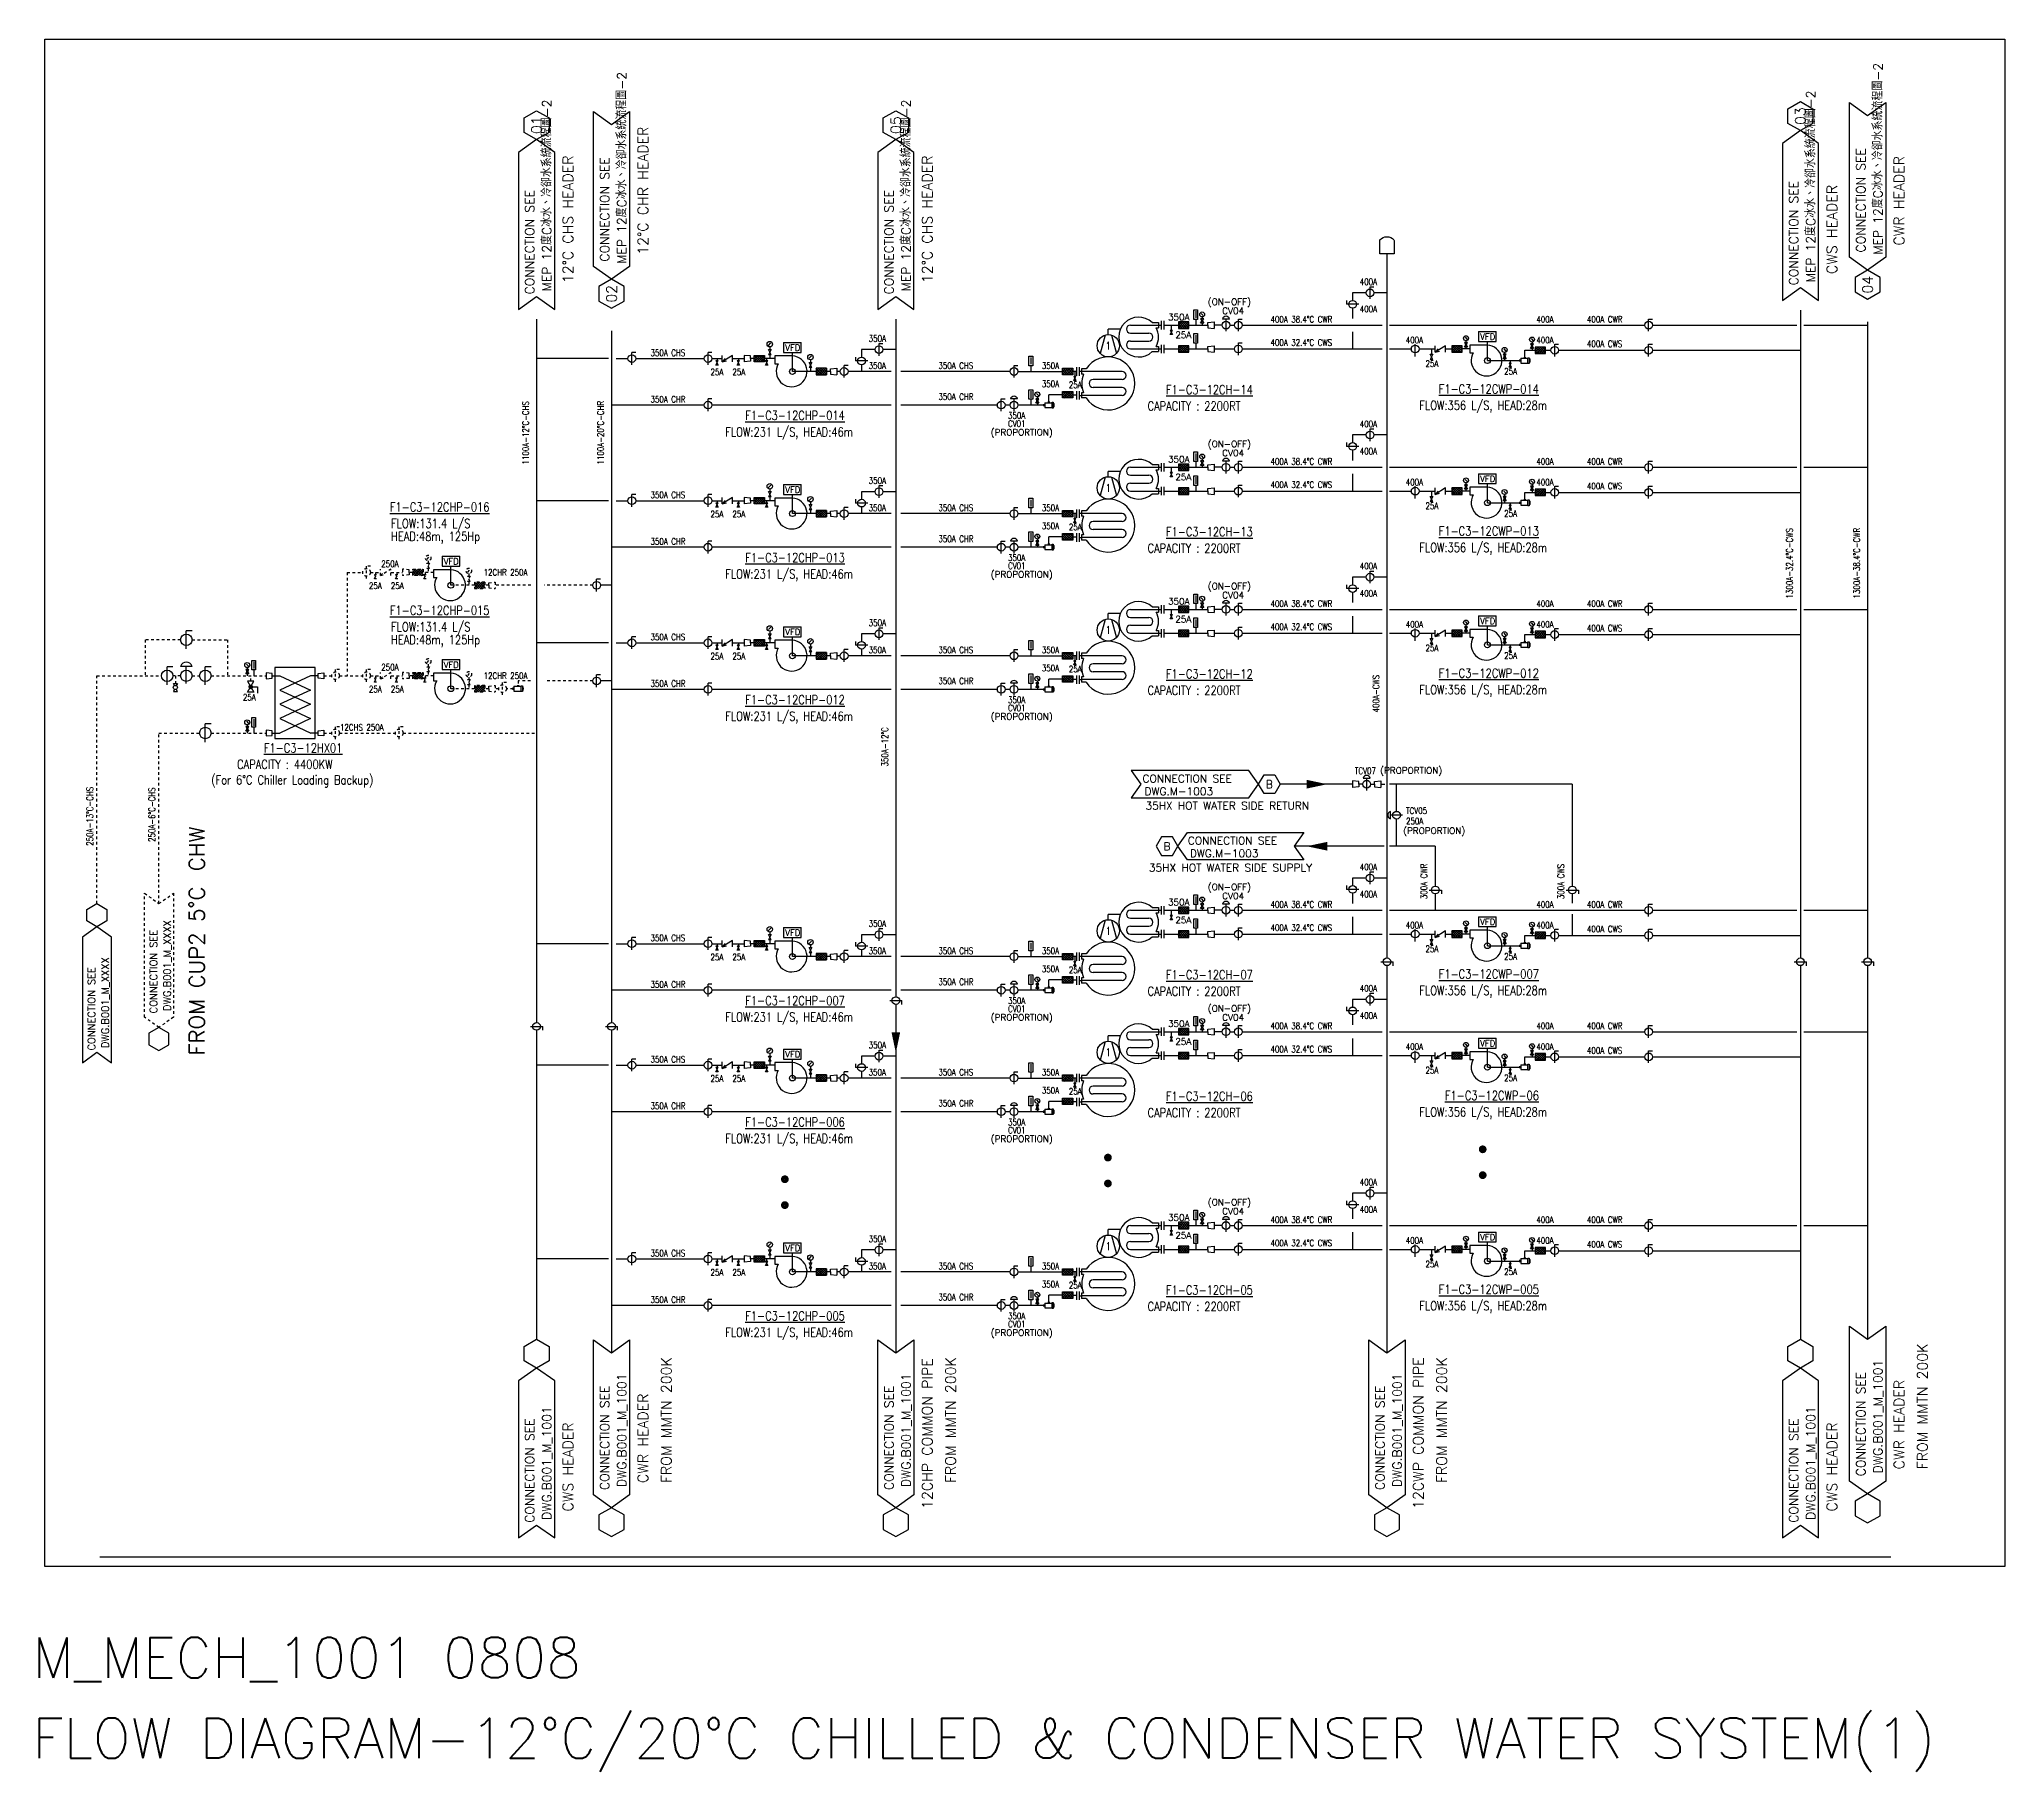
# Model space of a CAD drawing. Header units: millimetres. Extents: x 29 to 762, y -2577 to -1931.
import ezdxf
from ezdxf.enums import TextEntityAlignment as Align

# ---------------------------------------------------------------- set-up
doc = ezdxf.new("R2010")
doc.units = ezdxf.units.MM
doc.linetypes.add('JIS_02_1.0', pattern=[2, 1, -1])
for name, color, linetype in [('M-CWTR-COND', 6, 'Continuous'), ('M-CWTR-TEXT', 7, 'Continuous'), ('M-CWTR-TEXT-CO', 3, 'Continuous'), ('M-CWTR-VAVE', 2, 'Continuous'), ('M-HVAC-EQPM', 22, 'Continuous'), ('M-HVAC-VALVE-FUTURE', 8, 'Continuous'), ('M-P-CHR2-D-20', 4, 'Continuous'), ('M-P-CHS2-D-12', 3, 'Continuous'), ('M-P-CWS-D-32.4', 17, 'Continuous'), ('M-P-TXT2.5', 7, 'Continuous'), ('M_TEXT', 2, 'Continuous'), ('TXT3', 246, 'Continuous'), ('TXT4', 16, 'Continuous')]:
    doc.layers.add(name, color=color, linetype=linetype)
doc.styles.add('AA-TXT', font='simplex.shx', dxfattribs={"width": 0.8, "bigfont": 'chineset.shx'})
doc.styles.add('LK-TXT2-P', font='romans.shx', dxfattribs={"width": 0.8, "bigfont": 'chineset.shx'})
doc.styles.add('LK-TXT3-P', font='romans.shx', dxfattribs={"bigfont": 'chineset.shx'})

msp = doc.modelspace()

# ---------------------------------------------------------------- texts
at = {"layer": 'M-CWTR-TEXT', "style": 'AA-TXT', "width": 0.8}
for s, height, p in [('350A CHS', 2.408, (257.04, -2049.24)), ('350A CHR', 2.408, (257.04, -2066.57)), ('350A CHS', 2.408, (257.04, -2102.22)), ('350A CHR', 2.408, (257.04, -2119.55)), ('350A CHS', 2.408, (257.04, -2155.19)), ('350A CHR', 2.408, (257.04, -2172.53)), ('TCV07', 2.408, (519.55, -2205.05)), ('TCV05', 2.408, (538.62, -2219.93)), ('250A', 2.408, (538.62, -2223.79)), ('400A', 2.408, (521.38, -2240.88)), ('400A', 2.408, (521.37, -2251.01)), ('400A 38.4%%DC CWR', 2.4081, (488.11, -2254.86)), ('400A', 2.408, (587.19, -2254.86)), ('400A CWR', 2.408, (606.06, -2254.86)), ('350A', 2.408, (338.37, -2262.01)), ('400A 32.4%%DC CWS', 2.4081, (488.11, -2263.53)), ('400A', 2.408, (538.52, -2262.57)), ('400A', 2.408, (587.19, -2262.57)), ('400A CWS', 2.408, (606.06, -2264.01)), ('350A CHS', 2.408, (257.04, -2267.33)), ('350A', 2.408, (338.35, -2272.14)), ('350A CHS', 2.408, (364.36, -2272.14)), ('350A', 2.408, (402.89, -2272.14)), ('25A', 2.408, (545.89, -2271.38)), ('25A', 2.408, (279.42, -2274.47)), ('25A', 2.408, (287.57, -2274.47)), ('350A', 2.408, (402.89, -2278.89)), ('25A', 2.408, (412.97, -2279.26)), ('25A', 2.408, (575.2, -2274.24)), ('350A CHR', 2.408, (257.04, -2284.67)), ('350A CHR', 2.408, (364.36, -2283.7)), ('350A', 2.408, (390.29, -2290.74)), ('CV01', 2.408, (390.29, -2293.75))]:
    msp.add_text(s, height=height, dxfattribs=at).set_placement(p)
for s, p in [('1300A-32.4%%DC-CWS', (681.54, -2139.62)), ('1300A-38.4%%DC-CWR', (706.58, -2139.62))]:
    msp.add_text(s, height=2.4081, rotation=90, dxfattribs=at).set_placement(p, align=Align.MIDDLE_LEFT)
for s, p in [('300A CWR', (546.49, -2251.69)), ('300A CWS', (597.54, -2251.69))]:
    msp.add_text(s, height=2.408, rotation=90, dxfattribs=at).set_placement(p)
at = {"layer": 'M-CWTR-TEXT', "style": 'AA-TXT'}
for s, p in [('350A', (449.9, -2254.03)), ('CV04', (470.1, -2251.7)), ('25A', (452.63, -2260.65))]:
    msp.add_text(s, height=2.408, dxfattribs=at).set_placement(p)
for p in [(281.46, -2270.73), (289.38, -2270.73), (299.9, -2270.73)]:
    msp.add_text('25A GATE VALVE', height=0.00104, rotation=180, dxfattribs=at).set_placement(p)
at = {"layer": 'M-CWTR-TEXT-CO', "style": 'AA-TXT'}
for s, height, p in [('(PROPORTION)', 2.4081, (528.98, -2204.91)), ('(PROPORTION)', 2.4081, (537.56, -2227.37)), ('(ON-OFF)', 2.408, (464.75, -2248.34)), ('(PROPORTION)', 2.4081, (383.84, -2296.96))]:
    msp.add_text(s, height=height, dxfattribs=at).set_placement(p)
at = {"layer": 'M-HVAC-VALVE-FUTURE', "style": 'AA-TXT', "width": 0.8}
for s, height, p in [('400A', 2.408, (521.38, -2022.79)), ('400A 38.4%%DC CWR', 2.4081, (488.11, -2036.77)), ('400A', 2.408, (521.37, -2032.92)), ('400A', 2.408, (587.19, -2036.77)), ('400A CWR', 2.408, (606.06, -2036.77)), ('350A', 2.408, (338.37, -2043.92)), ('400A 32.4%%DC CWS', 2.4081, (488.11, -2045.44)), ('400A', 2.408, (538.52, -2044.48)), ('400A', 2.408, (587.19, -2044.48)), ('400A CWS', 2.408, (606.06, -2045.92)), ('25A', 2.408, (545.89, -2053.29)), ('25A', 2.408, (279.42, -2056.38)), ('25A', 2.408, (287.57, -2056.38)), ('350A', 2.408, (338.35, -2054.05)), ('350A CHS', 2.408, (364.36, -2054.05)), ('350A', 2.408, (402.89, -2054.05)), ('25A', 2.408, (575.2, -2056.15)), ('350A CHR', 2.408, (364.36, -2065.61)), ('350A', 2.408, (402.89, -2060.8)), ('25A', 2.408, (412.97, -2061.17)), ('350A', 2.408, (390.29, -2072.64)), ('CV01', 2.408, (390.29, -2075.66)), ('400A', 2.408, (521.38, -2075.76)), ('400A 38.4%%DC CWR', 2.4081, (488.11, -2089.75)), ('400A', 2.408, (521.37, -2085.9)), ('400A', 2.408, (587.19, -2089.75)), ('400A CWR', 2.408, (606.06, -2089.75)), ('350A', 2.408, (338.37, -2096.9)), ('400A 32.4%%DC CWS', 2.4081, (488.11, -2098.42)), ('400A', 2.408, (538.52, -2097.46)), ('400A', 2.408, (587.19, -2097.46)), ('400A CWS', 2.408, (606.06, -2098.9)), ('25A', 2.408, (279.42, -2109.36)), ('25A', 2.408, (287.57, -2109.36)), ('350A', 2.408, (338.35, -2107.03)), ('350A CHS', 2.408, (364.36, -2107.03)), ('350A', 2.408, (402.89, -2107.03)), ('25A', 2.408, (545.89, -2106.27)), ('25A', 2.408, (575.2, -2109.13)), ('350A CHR', 2.408, (364.36, -2118.59)), ('350A', 2.408, (402.89, -2113.77)), ('25A', 2.408, (412.97, -2114.15)), ('350A', 2.408, (390.29, -2125.62)), ('CV01', 2.408, (390.29, -2128.64)), ('400A', 2.408, (521.38, -2128.74)), ('400A', 2.408, (521.37, -2138.88)), ('400A 38.4%%DC CWR', 2.4081, (488.11, -2142.73)), ('400A', 2.408, (587.19, -2142.73)), ('400A CWR', 2.408, (606.06, -2142.73)), ('350A', 2.408, (338.37, -2149.88)), ('400A 32.4%%DC CWS', 2.4081, (488.11, -2151.4)), ('400A', 2.408, (538.52, -2150.44)), ('400A', 2.408, (587.19, -2150.44)), ('400A CWS', 2.408, (606.06, -2151.88)), ('25A', 2.408, (279.42, -2162.34)), ('25A', 2.408, (287.57, -2162.34)), ('350A', 2.408, (338.35, -2160.01)), ('350A CHS', 2.408, (364.36, -2160.01)), ('350A', 2.408, (402.89, -2160.01)), ('25A', 2.408, (545.89, -2159.25)), ('25A', 2.408, (575.2, -2162.1)), ('350A', 2.408, (402.89, -2166.75)), ('25A', 2.408, (412.97, -2167.12)), ('350A CHR', 2.408, (364.36, -2171.57)), ('350A', 2.408, (390.29, -2178.6)), ('CV01', 2.408, (390.29, -2181.62)), ('400A', 2.408, (521.38, -2286.15)), ('400A 38.4%%DC CWR', 2.4081, (488.11, -2300.13)), ('400A', 2.408, (521.37, -2296.28)), ('400A', 2.408, (587.19, -2300.13)), ('400A CWR', 2.408, (606.06, -2300.13)), ('350A', 2.408, (338.37, -2307.28)), ('400A 32.4%%DC CWS', 2.4081, (488.11, -2308.8)), ('400A', 2.408, (538.52, -2307.84)), ('400A', 2.408, (587.19, -2307.84)), ('400A CWS', 2.408, (606.06, -2309.29)), ('350A CHS', 2.408, (257.04, -2312.6)), ('25A', 2.408, (545.89, -2316.65)), ('25A', 2.408, (279.42, -2319.75)), ('25A', 2.408, (287.57, -2319.75)), ('350A', 2.408, (338.35, -2317.41)), ('350A CHS', 2.408, (364.36, -2317.41)), ('350A', 2.408, (402.89, -2317.41)), ('350A', 2.408, (402.89, -2324.16)), ('25A', 2.408, (575.2, -2319.51)), ('350A CHR', 2.408, (257.04, -2329.94)), ('350A CHR', 2.408, (364.36, -2328.97)), ('25A', 2.408, (412.97, -2324.53)), ('350A', 2.408, (390.29, -2336.01)), ('CV01', 2.408, (390.29, -2339.02)), ('400A', 2.408, (521.38, -2358.39)), ('400A 38.4%%DC CWR', 2.4081, (488.11, -2372.38)), ('400A', 2.408, (521.37, -2368.53)), ('400A', 2.408, (587.19, -2372.38)), ('400A CWR', 2.408, (606.06, -2372.38)), ('350A', 2.408, (338.37, -2379.52)), ('400A 32.4%%DC CWS', 2.4081, (488.11, -2381.05)), ('400A', 2.408, (538.52, -2380.08)), ('400A', 2.408, (587.19, -2380.08)), ('400A CWS', 2.408, (606.06, -2381.53)), ('350A CHS', 2.408, (257.04, -2384.84)), ('350A', 2.408, (338.35, -2389.66)), ('350A CHS', 2.408, (364.36, -2389.66)), ('350A', 2.408, (402.89, -2389.66)), ('25A', 2.408, (545.89, -2388.9)), ('25A', 2.408, (279.42, -2391.99)), ('25A', 2.408, (287.57, -2391.99)), ('350A', 2.408, (402.89, -2396.4)), ('25A', 2.408, (412.97, -2396.77)), ('25A', 2.408, (575.2, -2391.75)), ('350A CHR', 2.408, (257.04, -2402.18)), ('350A CHR', 2.408, (364.36, -2401.22)), ('350A', 2.408, (390.29, -2408.25)), ('CV01', 2.408, (390.29, -2411.27))]:
    msp.add_text(s, height=height, dxfattribs=at).set_placement(p)
at = {"layer": 'M-HVAC-VALVE-FUTURE', "style": 'AA-TXT'}
for s, height, p in [('(ON-OFF)', 2.408, (464.75, -2030.25)), ('350A', 2.408, (449.9, -2035.94)), ('CV04', 2.408, (470.1, -2033.61)), ('25A', 2.408, (452.63, -2042.56)), ('(PROPORTION)', 2.4081, (383.84, -2078.87)), ('350A', 2.408, (449.9, -2088.92)), ('(ON-OFF)', 2.408, (464.75, -2083.23)), ('CV04', 2.408, (470.1, -2086.59)), ('25A', 2.408, (452.63, -2095.54)), ('(PROPORTION)', 2.4081, (383.84, -2131.85)), ('(ON-OFF)', 2.408, (464.75, -2136.21)), ('CV04', 2.408, (470.1, -2139.57)), ('350A', 2.408, (449.9, -2141.9)), ('25A', 2.408, (452.63, -2148.52)), ('(PROPORTION)', 2.4081, (383.84, -2184.83)), ('(ON-OFF)', 2.408, (464.75, -2293.61)), ('350A', 2.408, (449.9, -2299.3)), ('CV04', 2.408, (470.1, -2296.97)), ('25A', 2.408, (452.63, -2305.93)), ('(PROPORTION)', 2.4081, (383.84, -2342.24)), ('(ON-OFF)', 2.408, (464.75, -2365.85)), ('350A', 2.408, (449.9, -2371.54)), ('CV04', 2.408, (470.1, -2369.21)), ('25A', 2.408, (452.63, -2378.17)), ('(PROPORTION)', 2.4081, (383.84, -2414.48))]:
    msp.add_text(s, height=height, dxfattribs=at).set_placement(p)
for p in [(281.46, -2052.64), (289.38, -2052.64), (299.9, -2052.64), (281.46, -2105.62), (289.38, -2105.62), (299.9, -2105.62), (281.46, -2158.6), (289.38, -2158.6), (299.9, -2158.6), (281.46, -2316), (289.38, -2316), (299.9, -2316), (281.46, -2388.24), (289.38, -2388.24), (299.9, -2388.24)]:
    msp.add_text('25A GATE VALVE', height=0.00104, rotation=180, dxfattribs=at).set_placement(p)
at = {"layer": 'M-HVAC-VALVE-FUTURE', "style": 'LK-TXT3-P', "width": 0.8}
for s, p in [('%%UF1-C3-12CH-14', (481.53, -2061.77)), ('%%UF1-C3-12CWP-014', (588.15, -2061.51)), ('%%UF1-C3-12CHP-014', (329.47, -2071.4)), ('%%UF1-C3-12CH-13', (481.53, -2114.75)), ('%%UF1-C3-12CWP-013', (588.15, -2114.49)), ('%%UF1-C3-12CHP-013', (329.47, -2124.38)), ('%%UF1-C3-12CH-12', (481.53, -2167.72)), ('%%UF1-C3-12CWP-012', (588.15, -2167.47)), ('%%UF1-C3-12CHP-012', (329.47, -2177.36)), ('%%UF1-C3-12CH-06', (481.53, -2325.13)), ('%%UF1-C3-12CWP-06', (588.15, -2324.87)), ('%%UF1-C3-12CHP-006', (329.47, -2334.76)), ('%%UF1-C3-12CH-05', (481.53, -2397.37)), ('%%UF1-C3-12CWP-005', (588.15, -2397.12)), ('%%UF1-C3-12CHP-005', (329.47, -2407.01))]:
    msp.add_text(s, height=3.3714, dxfattribs=at).set_placement(p, align=Align.MIDDLE_RIGHT)
at = {"layer": 'M-HVAC-VALVE-FUTURE', "style": 'LK-TXT2-P', "width": 0.8}
for s, p in [('FLOW:356 L/S, HEAD:28m', (543.58, -2067.64)), ('CAPACITY : 2200RT', (442.29, -2067.9)), ('FLOW:231 L/S, HEAD:46m', (284.9, -2077.53)), ('CAPACITY : 2200RT', (442.29, -2120.88)), ('FLOW:356 L/S, HEAD:28m', (543.58, -2120.62)), ('FLOW:231 L/S, HEAD:46m', (284.9, -2130.51)), ('CAPACITY : 2200RT', (442.29, -2173.85)), ('FLOW:356 L/S, HEAD:28m', (543.58, -2173.6)), ('FLOW:231 L/S, HEAD:46m', (284.9, -2183.49)), ('FLOW:356 L/S, HEAD:28m', (543.58, -2331)), ('CAPACITY : 2200RT', (442.29, -2331.26)), ('FLOW:231 L/S, HEAD:46m', (284.9, -2340.89)), ('CAPACITY : 2200RT', (442.29, -2403.5)), ('FLOW:356 L/S, HEAD:28m', (543.58, -2403.25)), ('FLOW:231 L/S, HEAD:46m', (284.9, -2413.14))]:
    msp.add_text(s, height=3.3714, dxfattribs=at).set_placement(p, align=Align.MIDDLE_LEFT)
at = {"layer": 'M-HVAC-VALVE-FUTURE', "color": 8, "linetype": 'JIS_02_1.0', "style": 'LK-TXT3-P', "width": 0.8}
for s, p in [('%%UF1-C3-12CHP-016', (197.04, -2105.53)), ('%%UF1-C3-12CHP-015', (197.04, -2144.06)), ('%%UF1-C3-12HX01', (142.21, -2195.32))]:
    msp.add_text(s, height=3.3714, dxfattribs=at).set_placement(p, align=Align.MIDDLE_RIGHT)
at = {"layer": 'M-HVAC-VALVE-FUTURE', "color": 8, "linetype": 'JIS_02_1.0', "width": 0.8}
for s, height, style, p in [('FLOW:131.4 L/S ', 3.3714, 'LK-TXT2-P', (160.36, -2111.66)), ('HEAD:48m, 125Hp', 3.3714, 'LK-TXT2-P', (160.36, -2116.48)), ('FLOW:131.4 L/S ', 3.3714, 'LK-TXT2-P', (160.36, -2150.19)), ('HEAD:48m, 125Hp', 3.3714, 'LK-TXT2-P', (160.36, -2155.01)), ('25A', 2.408, 'AA-TXT', (105.14, -2176.43)), ('CAPACITY : 4400KW', 3.3714, 'LK-TXT2-P', (102.97, -2201.45)), ('(For 6%%DC Chiller Loading Backup)', 3.3714, 'LK-TXT2-P', (93.34, -2207.23))]:
    msp.add_text(s, height=height, dxfattribs=dict(at, style=style)).set_placement(p, align=Align.MIDDLE_LEFT)
at = {"layer": 'M-HVAC-VALVE-FUTURE', "color": 8, "linetype": 'JIS_02_1.0', "style": 'AA-TXT', "width": 0.8}
for s, p in [('250A', (156.71, -2127.91)), ('12CHR 250A', (194.86, -2131.07)), ('25A', (152.12, -2136.07)), ('25A', (160.27, -2136.07)), ('250A', (156.71, -2166.44)), ('12CHR 250A', (194.86, -2169.6)), ('25A', (152.12, -2174.6)), ('25A', (160.27, -2174.6)), ('12CHS 250A', (141.33, -2188.86))]:
    msp.add_text(s, height=2.408, dxfattribs=at).set_placement(p)
at = {"layer": 'M-HVAC-VALVE-FUTURE', "color": 8, "linetype": 'JIS_02_1.0'}
for s, height, rotation, style, p in [('25A GATE VALVE', 0.00104, 180, 'AA-TXT', (154.17, -2132.33)), ('25A GATE VALVE', 0.00104, 180, 'AA-TXT', (162.08, -2132.33)), ('25A GATE VALVE', 0.00104, 180, 'AA-TXT', (172.6, -2132.33)), ('25A GATE VALVE', 0.00104, 180, 'AA-TXT', (154.17, -2170.86)), ('25A GATE VALVE', 0.00104, 180, 'AA-TXT', (162.08, -2170.86)), ('25A GATE VALVE', 0.00104, 180, 'AA-TXT', (172.6, -2170.86)), ('FROM CUP2 5%%DC\u3000CHW', 5.7795, 90, 'LK-TXT2-P', (90.84, -2309.93))]:
    msp.add_text(s, height=height, rotation=rotation, dxfattribs=dict(at, style=style)).set_placement(p)
at = {"layer": 'M-HVAC-VALVE-FUTURE', "color": 8, "linetype": 'JIS_02_1.0', "style": 'LK-TXT2-P', "width": 0.8}
for s, p in [('250A-13%%DC-CHS', (48.1, -2231.79)), ('250A-6%%DC-CHS', (71.22, -2230.35))]:
    msp.add_text(s, height=2.4081, rotation=90, dxfattribs=at).set_placement(p, align=Align.MIDDLE_LEFT)
at = {"layer": 'M-HVAC-VALVE-FUTURE', "color": 8, "style": 'LK-TXT2-P'}
for s, p in [('DWG.B001_M_XXXX', (78.25, -2293.36)), ('CONNECTION SEE', (73.16, -2294.23)), ('CONNECTION SEE', (50.05, -2308.11)), ('DWG.B001_M_XXXX', (55.13, -2307.24))]:
    msp.add_text(s, height=2.6971, rotation=90, dxfattribs=at).set_placement(p)
at = {"layer": 'M-P-TXT2.5', "style": 'LK-TXT2-P'}
for s, height, p in [('MEP 12度C冰水、冷卻水系統流程圖-2', 3.3714, (248.02, -2014.9)), ('MEP 12度C冰水、冷卻水系統流程圖-2', 3.3714, (716.15, -2011.5)), ('MEP 12度C冰水、冷卻水系統流程圖-2', 3.3714, (691.11, -2021.81)), ('MEP 12度C冰水、冷卻水系統流程圖-2', 3.3714, (220.08, -2025.2)), ('MEP 12度C冰水、冷卻水系統流程圖-2', 3.3714, (353.97, -2025.2)), ('12%%DC CHR HEADER', 3.853, (256.15, -2011.49)), ('12%%DC CHS HEADER', 3.853, (228.21, -2022.08)), ('CONNECTION SEE', 3.3714, (241.66, -2014.05)), ('12%%DC CHS HEADER', 3.853, (362.1, -2022.08)), ('CONNECTION SEE', 3.3714, (709.8, -2010.66)), ('CWR HEADER', 3.853, (724.28, -2008.09)), ('CONNECTION SEE', 3.3714, (684.75, -2022.9)), ('CONNECTION SEE', 3.3714, (213.72, -2026.29)), ('CONNECTION SEE', 3.3714, (347.62, -2026.29)), ('CWS HEADER', 3.853, (699.24, -2018.69)), ('12CHP COMMON PIPE', 3.853, (362.1, -2478.96)), ('12CWP COMMON PIPE', 3.853, (545.12, -2478.96)), ('DWG.B001_M_1001', 3.3714, (248.02, -2470.81)), ('DWG.B001_M_1001', 3.3714, (353.97, -2470.81)), ('DWG.B001_M_1001', 3.3714, (536.99, -2470.81)), ('CONNECTION SEE', 3.3714, (709.8, -2466.78)), ('DWG.B001_M_1001', 3.3714, (716.15, -2465.69)), ('CWR HEADER', 3.853, (724.28, -2464.21)), ('CONNECTION SEE', 3.3714, (241.66, -2471.9)), ('CWR HEADER', 3.853, (256.15, -2469.33)), ('CONNECTION SEE', 3.3714, (347.62, -2471.9)), ('CONNECTION SEE', 3.3714, (530.63, -2471.9)), ('CONNECTION SEE', 3.3714, (213.72, -2484.13)), ('DWG.B001_M_1001', 3.3714, (220.08, -2483.05)), ('CONNECTION SEE', 3.3714, (684.75, -2484.13)), ('DWG.B001_M_1001', 3.3714, (691.11, -2483.05)), ('CWS HEADER', 3.853, (228.21, -2479.92)), ('CWS HEADER', 3.853, (699.24, -2479.92))]:
    msp.add_text(s, height=height, rotation=90, dxfattribs=at).set_placement(p)
for s, p in [('01', (214.58, -1963.21)), ('05', (348.48, -1963.21)), ('03', (685.61, -1959.82)), ('04', (710.66, -2022.66)), ('02', (242.52, -2026.05))]:
    msp.add_text(s, height=3.853, rotation=90, dxfattribs=at).set_placement(p, align=Align.MIDDLE)
at = {"layer": 'M-P-TXT2.5', "style": 'LK-TXT2-P', "width": 0.8}
for s, height, p in [('1100A-12%%DC-CHS', 2.4081, (210.51, -2089.68)), ('1100A-20%%DC-CHR', 2.4081, (238.44, -2089.68)), ('400A-CWS', 2.408, (527.42, -2182.05)), ('350A-12%%DC', 2.4081, (344.4, -2202.22))]:
    msp.add_text(s, height=height, rotation=90, dxfattribs=at).set_placement(p, align=Align.MIDDLE_LEFT)
at = {"layer": 'M-P-TXT2.5', "style": 'LK-TXT2-P'}
for s, height, p in [('CONNECTION SEE', 2.8897, (440.4, -2208.2)), ('DWG.M-1003', 2.89, (441.21, -2212.96)), ('35HX HOT WATER SIDE RETURN', 2.8897, (441.49, -2218.28)), ('CONNECTION SEE', 2.8897, (457.3, -2231.32)), ('DWG.M-1003', 2.89, (458.11, -2236.08)), ('35HX HOT WATER SIDE SUPPLY', 2.8897, (442.77, -2241.4))]:
    msp.add_text(s, height=height, dxfattribs=at).set_placement(p)
for p in [(487.71, -2208.84), (449.53, -2231.96)]:
    msp.add_text('B', height=2.89, dxfattribs=at).set_placement(p, align=Align.MIDDLE)
at = {"layer": 'M-P-TXT2.5', "style": 'LK-TXT2-P', "width": 0.8}
for s, p in [('CAPACITY : 2200RT', (442.29, -2285.99)), ('FLOW:356 L/S, HEAD:28m', (543.58, -2285.73)), ('FLOW:231 L/S, HEAD:46m', (284.9, -2295.62))]:
    msp.add_text(s, height=3.3714, dxfattribs=at).set_placement(p, align=Align.MIDDLE_LEFT)
at = {"layer": 'M-P-TXT2.5', "color": 50, "style": 'LK-TXT2-P'}
for p in [(264.86, -2469.33), (370.82, -2469.33), (553.83, -2469.33), (732.99, -2464.21)]:
    msp.add_text('FROM MMTN 200K', height=3.853, rotation=90, dxfattribs=at).set_placement(p)
at = {"layer": 'M-P-TXT2.5', "style": 'LK-TXT2-P'}
for s, p in [('M_MECH_1001 0808', (26.69, -2534.4)), ('FLOW DIAGRAM-12%%DC/20%%DC CHILLED & CONDENSER WATER SYSTEM(1)', (26.69, -2564.4))]:
    msp.add_text(s, height=15, dxfattribs=at).set_placement(p, align=Align.MIDDLE_LEFT)
at = {"layer": 'TXT3', "style": 'LK-TXT3-P', "width": 0.8}
for s, p in [('%%UF1-C3-12CWP-007', (588.15, -2279.6)), ('%%UF1-C3-12CH-07', (481.53, -2279.86)), ('%%UF1-C3-12CHP-007', (329.47, -2289.49))]:
    msp.add_text(s, height=3.3714, dxfattribs=at).set_placement(p, align=Align.MIDDLE_RIGHT)

# ---------------------------------------------------------------- blocks, each defined once
blk = doc.blocks.new('A$Cfc6db952')
for p, q in [((-3.43, 11.23), (3.43, 11.23)), ((-3.43, 11.23), (-3.43, 7.39)), ((3.43, 7.39), (3.43, 11.23)), ((-6.76, 6), (-6.76, 3)), ((0, 6), (-6.76, 6)), ((-6.76, 3), (-5.5, 3)), ((-3.43, 7.39), (3.43, 7.39)), ((0, 0), (0, 7.39))]:
    blk.add_line(p, q)
blk.add_circle((0, 0), 1.12)
blk.add_arc((-0.32, 0.05), 5.96, 150.31271, 86.87848)
at = {"style": 'AA-TXT'}
blk.add_text('VFD', height=2.4, dxfattribs=at).set_placement((-2.81, 8.04))
blk = doc.blocks.new('THERMOMETER')
for p, q in [((-0.38, 1.13), (-0.38, 3.01)), ((-0.38, 3.01), (0.38, 3.01)), ((0.38, 1.13), (-0.38, 1.13)), ((0, 2.72), (0, 1.41)), ((0, 1.13), (0, 0)), ((0.38, 3.01), (0.38, 1.13))]:
    blk.add_line(p, q)
blk = doc.blocks.new('PG-69')
h = blk.add_hatch(color=256)
h.dxf.hatch_style = 1
edge = h.paths.add_edge_path()
edge.add_arc((0, 1.06), 0.15, 0, 360)
for p, q in [((-0.22, 3.02), (0.28, 2.46)), ((0, 2.12), (0, 1.65)), ((0, 0.47), (0, 0))]:
    blk.add_line(p, q)
blk.add_lwpolyline([(0.4, 1.65), (-0.4, 1.65), (0.4, 0.47), (-0.4, 0.47)], close=True)
for centre, radius in [((0, 2.76), 0.642), ((0, 1.06), 0.15)]:
    blk.add_circle(centre, radius)
blk = doc.blocks.new('A$C24027b19')
for p, q in [((-42183.9, -4.5), (-42183.9, 4.5)), ((-42183.9, 0), (-42180.3, 0)), ((-42180.3, 10.6), (-42180.3, -10.6)), ((-42180.3, 10.6), (-42148.6, 10.6)), ((-42167, 14.2), (-42157.6, 14.2)), ((-42162.3, 14.2), (-42162.3, 10.6)), ((-42180.3, -10.6), (-42148.6, -10.6))]:
    blk.add_line(p, q)
blk.add_lwpolyline([(-42148.6, 12.8), (-42143.2, 12.8), (-42143.2, -12.8), (-42148.6, -12.8)], close=True)
blk.add_arc((-42153.5, 0), 14.9, 313.37257, 46.62743)
blk = doc.blocks.new('A$C8655640d')
for p, q in [((32.78, 27.17), (32.78, 30.43)), ((33.83, 27.17), (33.83, 30.43)), ((10.96, 24.96), (9.06, 17.85)), ((12.2, 25.14), (12.2, 27.21)), ((16.89, 27.21), (12.2, 27.21)), ((13.44, 24.96), (15.35, 17.85)), ((20.75, 28.8), (31.64, 28.8)), ((20.75, 25.72), (27.91, 25.72)), ((29.18, 29.82), (31.64, 29.82)), ((29.18, 29.82), (31.64, 29.82)), ((30.75, 27.77), (31.64, 27.77)), ((30.75, 27.77), (31.64, 27.77)), ((31.64, 29.82), (31.64, 27.77)), ((31.64, 29.82), (31.64, 27.77)), ((31.64, 28.8), (32.78, 28.8)), ((20.75, 22.65), (27.91, 22.65)), ((20.75, 19.57), (31.64, 19.57)), ((29.18, 18.54), (31.64, 18.54)), ((29.18, 18.54), (31.64, 18.54)), ((30.75, 20.59), (31.64, 20.59)), ((30.75, 20.59), (31.64, 20.59)), ((31.64, 20.59), (31.64, 18.54)), ((31.64, 20.59), (31.64, 18.54)), ((31.64, 19.57), (32.78, 19.57)), ((32.78, 17.94), (32.78, 21.2)), ((33.83, 17.94), (33.83, 21.2)), ((0, 9.23), (0, 12.49)), ((1.06, 9.23), (1.06, 12.49)), ((1.89, 10.86), (1.06, 10.86)), ((1.89, 11.88), (1.89, 9.83)), ((1.89, 11.88), (1.89, 9.83)), ((3.64, 11.88), (1.89, 11.88)), ((3.64, 11.88), (1.89, 11.88)), ((17.54, 10.86), (1.89, 10.86)), ((2.6, 9.83), (1.89, 9.83)), ((2.6, 9.83), (1.89, 9.83)), ((17.54, 7.78), (6.34, 7.78)), ((0, 0), (0, 3.26)), ((1.06, 0), (1.06, 3.26)), ((1.06, 1.63), (1.89, 1.63)), ((1.89, 2.66), (1.89, 0.61)), ((1.89, 2.66), (1.89, 0.61)), ((2.6, 2.66), (1.89, 2.66)), ((2.6, 2.66), (1.89, 2.66)), ((17.54, 1.63), (1.89, 1.63)), ((3.64, 0.61), (1.89, 0.61)), ((3.64, 0.61), (1.89, 0.61)), ((17.54, 4.71), (6.34, 4.71))]:
    blk.add_line(p, q)
blk.add_circle((12.2, 20.82), 4.32)
for centre, radius, start, end in [((23.95, 24.18), 7.69, 47.16657, 312.83343), ((20.75, 27.26), 1.54, 90, 270), ((27.91, 24.18), 1.54, 270, 90), ((23.95, 24.18), 7.69, 332.18186, 27.81814), ((12.2, 6.24), 10.25, 213.36701, 146.63299), ((20.75, 21.11), 1.54, 90, 270), ((12.2, 6.24), 10.25, 159.51268, 200.48732), ((6.34, 6.24), 1.54, 90, 270), ((17.54, 9.32), 1.54, 270.00019, 90), ((17.54, 3.17), 1.54, 270.00019, 89.99981)]:
    blk.add_arc(centre, radius, start, end)
at = {"style": 'AA-TXT', "width": 0.8}
blk.add_text('1', height=3, dxfattribs=at).set_placement((12.19, 20.82), align=Align.MIDDLE)
blk = doc.blocks.new('15A-12')
blk.add_lwpolyline([(19, 10.5), (0, 10.5), (0, -10.5), (19, -10.5, 0.114945), (20.4, -10.2, 0.453355), (20.4, 10.2, 0.114945)], format="xyb", close=True)
blk = doc.blocks.new('A$Ca6c05ea9')
for p, q in [((112052, 166644), (-112052, 166644)), ((0, -166644), (0, 166644))]:
    blk.add_line(p, q)
blk.add_circle((0, -14438), 109724)
blk.add_arc((0, 133543), 116839, 16.4573489, 163.5426511)
blk = doc.blocks.new('A$C71728f92')
for p in [(-325423, -212425), (-175033, 261664)]:
    blk.add_line(p, (-325423, 261664))
blk.add_circle((-325423, 24619), 150000)
blk = doc.blocks.new('A$Cccb5e8c0')
for p, q in [((-1835, 41944), (-5636, 42337)), ((-5636, 42337), (-5636, 38536)), ((-5636, 38536), (-1835, 38929)), ((-1835, 40436), (-1835, 41944)), ((-1835, 40436), (0, 40436)), ((-1835, 38929), (-1835, 40436)), ((25887, 45810), (0, 45810)), ((0, 45810), (0, 0)), ((0, 40436), (3015, 40436)), ((22872, 40436), (3015, 31196)), ((3015, 40436), (22872, 31196)), ((25887, 40436), (22872, 40436)), ((25887, 0), (25887, 45810)), ((27788, 40436), (25887, 40436)), ((27788, 41944), (31523, 42337)), ((27788, 40436), (27788, 41944)), ((27788, 38929), (27788, 40436)), ((31523, 38536), (27788, 38929)), ((31523, 42337), (31523, 38536)), ((3015, 31196), (22872, 22020)), ((22872, 31196), (3015, 22020)), ((22872, 22020), (3015, 12780)), ((3015, 22020), (22872, 12780)), ((3015, 12780), (23013, 3473)), ((22872, 12780), (3015, 3473)), ((-5636, 5374), (-5636, 1638)), ((-1835, 4981), (-5636, 5374)), ((-5636, 1638), (-1835, 1966)), ((-1835, 3473), (-1835, 4981)), ((-1835, 3473), (0, 3473)), ((-1835, 1966), (-1835, 3473)), ((0, 3473), (3015, 3473)), ((0, 0), (25887, 0)), ((25887, 3473), (23013, 3473)), ((27788, 3473), (25887, 3473)), ((27788, 4981), (31523, 5374)), ((27788, 3473), (27788, 4981)), ((27788, 1966), (27788, 3473)), ((31523, 1638), (27788, 1966)), ((31523, 5374), (31523, 1638))]:
    blk.add_line(p, q)
blk = doc.blocks.new('A$C8fd39c89')
for points in [[(-10172, 5381), (-5251, 5381), (-6575, 2734)], [(-8849, 2734), (-10172, 5381)], [(-8849, -1814), (-10172, -4461), (-5251, -4461), (-6575, -1814)]]:
    blk.add_lwpolyline(points)
blk.add_circle((-7712, 460), 2542)
blk = doc.blocks.new('球塞閥')
h = blk.add_hatch()
h.set_pattern_fill('ANSI31', color=0, scale=0.185185, angle=90, style=0)
h.set_pattern_definition([(45, (-172.859326, -857.314322), (0.0173251234, -0.0173251234), [])])
edge = h.paths.add_edge_path()
edge.add_arc((0, 0), 0.648, 0, 360)
at = {"color": 0}
blk.add_lwpolyline([(0, 0), (-2.58, 0), (-2.58, 2.52)], dxfattribs=at)
blk.add_lwpolyline([(-1.25, -2.15), (1.25, -2.15), (-1.25, 2.15), (1.25, 2.15)], close=True, dxfattribs=at)
blk.add_circle((0, 0), 0.648, dxfattribs=at)

# ---------------------------------------------------------------- hatches: boundary and pattern name
at = {"layer": 'M-CWTR-VAVE'}
h = msp.add_hatch(dxfattribs=at)
h.set_pattern_fill('ANSI37', color=256, scale=4.816231, style=0)
h.set_pattern_definition([(135, (700.4328, -2597.48957), (0.42569874, 0.42569874), []), (45, (700.4328, -2597.48957), (0.42569874, -0.42569874), [])])
h.paths.add_polyline_path([(457.65, -2254.62), (453.8, -2254.62), (453.8, -2257.03), (457.65, -2257.03)])
h = msp.add_hatch(dxfattribs=at)
h.set_pattern_fill('ANSI37', color=256, scale=4.816231, style=0)
h.set_pattern_definition([(45, (52.94674, -2609.95354), (-0.42569874, 0.42569874), []), (135, (52.94674, -2609.95354), (-0.42569874, -0.42569874), [])])
h.paths.add_polyline_path([(295.73, -2267.08), (299.58, -2267.08), (299.58, -2269.49), (295.73, -2269.49)])
h = msp.add_hatch(dxfattribs=at)
h.set_pattern_fill('ANSI37', color=256, scale=4.816231, style=0)
h.set_pattern_definition([(135, (700.4328, -2606.3765), (0.42569874, 0.42569874), []), (45, (700.4328, -2606.3765), (0.42569874, -0.42569874), [])])
h.paths.add_polyline_path([(457.65, -2263.5), (453.8, -2263.5), (453.8, -2265.92), (457.65, -2265.92)])
h = msp.add_hatch(dxfattribs=at)
h.set_pattern_fill('ANSI37', color=256, scale=4.816231, style=0)
h.set_pattern_definition([(135, (802.27385, -2606.3765), (0.42569874, 0.42569874), []), (45, (802.27385, -2606.3765), (0.42569874, -0.42569874), [])])
h.paths.add_polyline_path([(559.49, -2263.5), (555.64, -2263.5), (555.64, -2265.92), (559.49, -2265.92)])
h = msp.add_hatch(dxfattribs=at)
h.set_pattern_fill('ANSI37', color=256, scale=4.816231, style=0)
h.set_pattern_definition([(135, (833.4203, -2606.85963), (0.42569874, 0.42569874), []), (45, (833.4203, -2606.85963), (0.42569874, -0.42569874), [])])
h.paths.add_polyline_path([(590.64, -2263.99), (586.79, -2263.99), (586.79, -2266.4), (590.64, -2266.4)])
h = msp.add_hatch(dxfattribs=at)
h.set_pattern_fill('ANSI37', color=256, scale=4.816231, style=0)
h.set_pattern_definition([(135, (565.3827, -2614.7698), (0.42569874, 0.42569874), []), (45, (565.3827, -2614.7698), (0.42569874, -0.42569874), [])])
h.paths.add_polyline_path([(322.6, -2271.9), (318.75, -2271.9), (318.75, -2274.31), (322.6, -2274.31)])
h = msp.add_hatch(dxfattribs=at)
h.set_pattern_fill('ANSI37', color=256, scale=4.816231, style=0)
h.set_pattern_definition([(45, (167.8228, -2614.7698), (-0.42569874, 0.42569874), []), (135, (167.8228, -2614.7698), (-0.42569874, -0.42569874), [])])
h.paths.add_polyline_path([(410.6, -2271.9), (414.46, -2271.9), (414.46, -2274.31), (410.6, -2274.31)])
h = msp.add_hatch(dxfattribs=at)
h.set_pattern_fill('ANSI37', color=256, scale=4.816231, style=0)
h.set_pattern_definition([(45, (167.8228, -2623.439), (-0.42569874, 0.42569874), []), (135, (167.8228, -2623.439), (-0.42569874, -0.42569874), [])])
h.paths.add_polyline_path([(410.6, -2280.57), (414.46, -2280.57), (414.46, -2282.98), (410.6, -2282.98)])
at = {"layer": 'M-HVAC-VALVE-FUTURE'}
h = msp.add_hatch(dxfattribs=at)
h.set_pattern_fill('ANSI37', color=256, scale=4.816231, style=0)
h.set_pattern_definition([(135, (700.4328, -2379.39875), (0.42569874, 0.42569874), []), (45, (700.4328, -2379.39875), (0.42569874, -0.42569874), [])])
h.paths.add_polyline_path([(457.65, -2036.53), (453.8, -2036.53), (453.8, -2038.94), (457.65, -2038.94)])
h = msp.add_hatch(dxfattribs=at)
h.set_pattern_fill('ANSI37', color=256, scale=4.816231, style=0)
h.set_pattern_definition([(45, (52.94674, -2391.8627), (-0.42569874, 0.42569874), []), (135, (52.94674, -2391.8627), (-0.42569874, -0.42569874), [])])
h.paths.add_polyline_path([(295.73, -2048.99), (299.58, -2048.99), (299.58, -2051.4), (295.73, -2051.4)])
h = msp.add_hatch(dxfattribs=at)
h.set_pattern_fill('ANSI37', color=256, scale=4.816231, style=0)
h.set_pattern_definition([(135, (700.4328, -2388.2857), (0.42569874, 0.42569874), []), (45, (700.4328, -2388.2857), (0.42569874, -0.42569874), [])])
h.paths.add_polyline_path([(457.65, -2045.41), (453.8, -2045.41), (453.8, -2047.83), (457.65, -2047.83)])
h = msp.add_hatch(dxfattribs=at)
h.set_pattern_fill('ANSI37', color=256, scale=4.816231, style=0)
h.set_pattern_definition([(135, (802.27385, -2388.2857), (0.42569874, 0.42569874), []), (45, (802.27385, -2388.2857), (0.42569874, -0.42569874), [])])
h.paths.add_polyline_path([(559.49, -2045.41), (555.64, -2045.41), (555.64, -2047.83), (559.49, -2047.83)])
h = msp.add_hatch(dxfattribs=at)
h.set_pattern_fill('ANSI37', color=256, scale=4.816231, style=0)
h.set_pattern_definition([(135, (833.4203, -2388.7688), (0.42569874, 0.42569874), []), (45, (833.4203, -2388.7688), (0.42569874, -0.42569874), [])])
h.paths.add_polyline_path([(590.64, -2045.9), (586.79, -2045.9), (586.79, -2048.31), (590.64, -2048.31)])
h = msp.add_hatch(dxfattribs=at)
h.set_pattern_fill('ANSI37', color=256, scale=4.816231, style=0)
h.set_pattern_definition([(135, (565.3827, -2396.67895), (0.42569874, 0.42569874), []), (45, (565.3827, -2396.67895), (0.42569874, -0.42569874), [])])
h.paths.add_polyline_path([(322.6, -2053.81), (318.75, -2053.81), (318.75, -2056.22), (322.6, -2056.22)])
h = msp.add_hatch(dxfattribs=at)
h.set_pattern_fill('ANSI37', color=256, scale=4.816231, style=0)
h.set_pattern_definition([(45, (167.8228, -2396.67895), (-0.42569874, 0.42569874), []), (135, (167.8228, -2396.67895), (-0.42569874, -0.42569874), [])])
h.paths.add_polyline_path([(410.6, -2053.81), (414.46, -2053.81), (414.46, -2056.22), (410.6, -2056.22)])
h = msp.add_hatch(dxfattribs=at)
h.set_pattern_fill('ANSI37', color=256, scale=4.816231, style=0)
h.set_pattern_definition([(45, (167.8228, -2405.34817), (-0.42569874, 0.42569874), []), (135, (167.8228, -2405.34817), (-0.42569874, -0.42569874), [])])
h.paths.add_polyline_path([(410.6, -2062.48), (414.46, -2062.48), (414.46, -2064.89), (410.6, -2064.89)])
h = msp.add_hatch(dxfattribs=at)
h.set_pattern_fill('ANSI37', color=256, scale=4.816231, style=0)
h.set_pattern_definition([(135, (700.4328, -2432.3773), (0.42569874, 0.42569874), []), (45, (700.4328, -2432.3773), (0.42569874, -0.42569874), [])])
h.paths.add_polyline_path([(457.65, -2089.51), (453.8, -2089.51), (453.8, -2091.92), (457.65, -2091.92)])
h = msp.add_hatch(dxfattribs=at)
h.set_pattern_fill('ANSI37', color=256, scale=4.816231, style=0)
h.set_pattern_definition([(45, (52.94674, -2444.84127), (-0.42569874, 0.42569874), []), (135, (52.94674, -2444.84127), (-0.42569874, -0.42569874), [])])
h.paths.add_polyline_path([(295.73, -2101.97), (299.58, -2101.97), (299.58, -2104.38), (295.73, -2104.38)])
h = msp.add_hatch(dxfattribs=at)
h.set_pattern_fill('ANSI37', color=256, scale=4.816231, style=0)
h.set_pattern_definition([(135, (700.4328, -2441.26426), (0.42569874, 0.42569874), []), (45, (700.4328, -2441.26426), (0.42569874, -0.42569874), [])])
h.paths.add_polyline_path([(457.65, -2098.39), (453.8, -2098.39), (453.8, -2100.81), (457.65, -2100.81)])
h = msp.add_hatch(dxfattribs=at)
h.set_pattern_fill('ANSI37', color=256, scale=4.816231, style=0)
h.set_pattern_definition([(135, (802.27385, -2441.26426), (0.42569874, 0.42569874), []), (45, (802.27385, -2441.26426), (0.42569874, -0.42569874), [])])
h.paths.add_polyline_path([(559.49, -2098.39), (555.64, -2098.39), (555.64, -2100.81), (559.49, -2100.81)])
h = msp.add_hatch(dxfattribs=at)
h.set_pattern_fill('ANSI37', color=256, scale=4.816231, style=0)
h.set_pattern_definition([(135, (833.4203, -2441.74736), (0.42569874, 0.42569874), []), (45, (833.4203, -2441.74736), (0.42569874, -0.42569874), [])])
h.paths.add_polyline_path([(590.64, -2098.88), (586.79, -2098.88), (586.79, -2101.29), (590.64, -2101.29)])
h = msp.add_hatch(dxfattribs=at)
h.set_pattern_fill('ANSI37', color=256, scale=4.816231, style=0)
h.set_pattern_definition([(135, (565.3827, -2449.6575), (0.42569874, 0.42569874), []), (45, (565.3827, -2449.6575), (0.42569874, -0.42569874), [])])
h.paths.add_polyline_path([(322.6, -2106.79), (318.75, -2106.79), (318.75, -2109.2), (322.6, -2109.2)])
h = msp.add_hatch(dxfattribs=at)
h.set_pattern_fill('ANSI37', color=256, scale=4.816231, style=0)
h.set_pattern_definition([(45, (167.8228, -2449.6575), (-0.42569874, 0.42569874), []), (135, (167.8228, -2449.6575), (-0.42569874, -0.42569874), [])])
h.paths.add_polyline_path([(410.6, -2106.79), (414.46, -2106.79), (414.46, -2109.2), (410.6, -2109.2)])
h = msp.add_hatch(dxfattribs=at)
h.set_pattern_fill('ANSI37', color=256, scale=4.816231, style=0)
h.set_pattern_definition([(45, (167.8228, -2458.3267), (-0.42569874, 0.42569874), []), (135, (167.8228, -2458.3267), (-0.42569874, -0.42569874), [])])
h.paths.add_polyline_path([(410.6, -2115.45), (414.46, -2115.45), (414.46, -2117.87), (410.6, -2117.87)])
at = {"layer": 'M-HVAC-VALVE-FUTURE', "linetype": 'JIS_02_1.0'}
h = msp.add_hatch(dxfattribs=at)
h.set_pattern_fill('ANSI37', color=8, scale=4.816231, style=0)
h.set_pattern_definition([(45, (-74.3489, -2471.55186), (-0.42569874, 0.42569874), []), (135, (-74.3489, -2471.55186), (-0.42569874, -0.42569874), [])])
h.paths.add_polyline_path([(168.43, -2128.68), (172.29, -2128.68), (172.29, -2131.09), (168.43, -2131.09)])
h = msp.add_hatch(dxfattribs=at)
h.set_pattern_fill('ANSI37', color=8, scale=4.816231, style=0)
h.set_pattern_definition([(135, (438.0871, -2476.3681), (0.42569874, 0.42569874), []), (45, (438.0871, -2476.3681), (0.42569874, -0.42569874), [])])
h.paths.add_polyline_path([(195.3, -2133.5), (191.45, -2133.5), (191.45, -2135.91), (195.3, -2135.91)])
at = {"layer": 'M-HVAC-VALVE-FUTURE'}
h = msp.add_hatch(dxfattribs=at)
h.set_pattern_fill('ANSI37', color=256, scale=4.816231, style=0)
h.set_pattern_definition([(135, (700.4328, -2485.35584), (0.42569874, 0.42569874), []), (45, (700.4328, -2485.35584), (0.42569874, -0.42569874), [])])
h.paths.add_polyline_path([(457.65, -2142.48), (453.8, -2142.48), (453.8, -2144.9), (457.65, -2144.9)])
h = msp.add_hatch(dxfattribs=at)
h.set_pattern_fill('ANSI37', color=256, scale=4.816231, style=0)
h.set_pattern_definition([(135, (700.4328, -2494.2428), (0.42569874, 0.42569874), []), (45, (700.4328, -2494.2428), (0.42569874, -0.42569874), [])])
h.paths.add_polyline_path([(457.65, -2151.37), (453.8, -2151.37), (453.8, -2153.78), (457.65, -2153.78)])
h = msp.add_hatch(dxfattribs=at)
h.set_pattern_fill('ANSI37', color=256, scale=4.816231, style=0)
h.set_pattern_definition([(135, (802.27385, -2494.2428), (0.42569874, 0.42569874), []), (45, (802.27385, -2494.2428), (0.42569874, -0.42569874), [])])
h.paths.add_polyline_path([(559.49, -2151.37), (555.64, -2151.37), (555.64, -2153.78), (559.49, -2153.78)])
h = msp.add_hatch(dxfattribs=at)
h.set_pattern_fill('ANSI37', color=256, scale=4.816231, style=0)
h.set_pattern_definition([(135, (833.4203, -2494.7259), (0.42569874, 0.42569874), []), (45, (833.4203, -2494.7259), (0.42569874, -0.42569874), [])])
h.paths.add_polyline_path([(590.64, -2151.85), (586.79, -2151.85), (586.79, -2154.27), (590.64, -2154.27)])
h = msp.add_hatch(dxfattribs=at)
h.set_pattern_fill('ANSI37', color=256, scale=4.816231, style=0)
h.set_pattern_definition([(45, (52.94674, -2497.8198), (-0.42569874, 0.42569874), []), (135, (52.94674, -2497.8198), (-0.42569874, -0.42569874), [])])
h.paths.add_polyline_path([(295.73, -2154.95), (299.58, -2154.95), (299.58, -2157.36), (295.73, -2157.36)])
h = msp.add_hatch(dxfattribs=at)
h.set_pattern_fill('ANSI37', color=256, scale=4.816231, style=0)
h.set_pattern_definition([(135, (565.3827, -2502.63605), (0.42569874, 0.42569874), []), (45, (565.3827, -2502.63605), (0.42569874, -0.42569874), [])])
h.paths.add_polyline_path([(322.6, -2159.76), (318.75, -2159.76), (318.75, -2162.18), (322.6, -2162.18)])
h = msp.add_hatch(dxfattribs=at)
h.set_pattern_fill('ANSI37', color=256, scale=4.816231, style=0)
h.set_pattern_definition([(45, (167.8228, -2502.63605), (-0.42569874, 0.42569874), []), (135, (167.8228, -2502.63605), (-0.42569874, -0.42569874), [])])
h.paths.add_polyline_path([(410.6, -2159.76), (414.46, -2159.76), (414.46, -2162.18), (410.6, -2162.18)])
at = {"layer": 'M-HVAC-VALVE-FUTURE', "linetype": 'JIS_02_1.0'}
h = msp.add_hatch(dxfattribs=at)
h.set_pattern_fill('ANSI37', color=8, scale=4.816231, style=0)
h.set_pattern_definition([(45, (-74.3489, -2510.0817), (-0.42569874, 0.42569874), []), (135, (-74.3489, -2510.0817), (-0.42569874, -0.42569874), [])])
h.paths.add_polyline_path([(168.43, -2167.21), (172.29, -2167.21), (172.29, -2169.62), (168.43, -2169.62)])
h = msp.add_hatch(dxfattribs=at)
h.set_pattern_fill('ANSI37', color=8, scale=4.816231, style=0)
h.set_pattern_definition([(135, (438.0871, -2514.89794), (0.42569874, 0.42569874), []), (45, (438.0871, -2514.89794), (0.42569874, -0.42569874), [])])
h.paths.add_polyline_path([(195.3, -2172.03), (191.45, -2172.03), (191.45, -2174.44), (195.3, -2174.44)])
at = {"layer": 'M-HVAC-VALVE-FUTURE'}
h = msp.add_hatch(dxfattribs=at)
h.set_pattern_fill('ANSI37', color=256, scale=4.816231, style=0)
h.set_pattern_definition([(45, (167.8228, -2511.30526), (-0.42569874, 0.42569874), []), (135, (167.8228, -2511.30526), (-0.42569874, -0.42569874), [])])
h.paths.add_polyline_path([(410.6, -2168.43), (414.46, -2168.43), (414.46, -2170.85), (410.6, -2170.85)])
h = msp.add_hatch(dxfattribs=at)
h.set_pattern_fill('ANSI37', color=256, scale=4.816231, style=0)
h.set_pattern_definition([(135, (700.4328, -2642.7608), (0.42569874, 0.42569874), []), (45, (700.4328, -2642.7608), (0.42569874, -0.42569874), [])])
h.paths.add_polyline_path([(457.65, -2299.89), (453.8, -2299.89), (453.8, -2302.3), (457.65, -2302.3)])
h = msp.add_hatch(dxfattribs=at)
h.set_pattern_fill('ANSI37', color=256, scale=4.816231, style=0)
h.set_pattern_definition([(45, (52.94674, -2655.2248), (-0.42569874, 0.42569874), []), (135, (52.94674, -2655.2248), (-0.42569874, -0.42569874), [])])
h.paths.add_polyline_path([(295.73, -2312.35), (299.58, -2312.35), (299.58, -2314.77), (295.73, -2314.77)])
h = msp.add_hatch(dxfattribs=at)
h.set_pattern_fill('ANSI37', color=256, scale=4.816231, style=0)
h.set_pattern_definition([(135, (700.4328, -2651.6478), (0.42569874, 0.42569874), []), (45, (700.4328, -2651.6478), (0.42569874, -0.42569874), [])])
h.paths.add_polyline_path([(457.65, -2308.78), (453.8, -2308.78), (453.8, -2311.19), (457.65, -2311.19)])
h = msp.add_hatch(dxfattribs=at)
h.set_pattern_fill('ANSI37', color=256, scale=4.816231, style=0)
h.set_pattern_definition([(135, (802.27385, -2651.6478), (0.42569874, 0.42569874), []), (45, (802.27385, -2651.6478), (0.42569874, -0.42569874), [])])
h.paths.add_polyline_path([(559.49, -2308.78), (555.64, -2308.78), (555.64, -2311.19), (559.49, -2311.19)])
h = msp.add_hatch(dxfattribs=at)
h.set_pattern_fill('ANSI37', color=256, scale=4.816231, style=0)
h.set_pattern_definition([(135, (833.4203, -2652.1309), (0.42569874, 0.42569874), []), (45, (833.4203, -2652.1309), (0.42569874, -0.42569874), [])])
h.paths.add_polyline_path([(590.64, -2309.26), (586.79, -2309.26), (586.79, -2311.67), (590.64, -2311.67)])
h = msp.add_hatch(dxfattribs=at)
h.set_pattern_fill('ANSI37', color=256, scale=4.816231, style=0)
h.set_pattern_definition([(135, (565.3827, -2660.041), (0.42569874, 0.42569874), []), (45, (565.3827, -2660.041), (0.42569874, -0.42569874), [])])
h.paths.add_polyline_path([(322.6, -2317.17), (318.75, -2317.17), (318.75, -2319.58), (322.6, -2319.58)])
h = msp.add_hatch(dxfattribs=at)
h.set_pattern_fill('ANSI37', color=256, scale=4.816231, style=0)
h.set_pattern_definition([(45, (167.8228, -2660.04103), (-0.42569874, 0.42569874), []), (135, (167.8228, -2660.04103), (-0.42569874, -0.42569874), [])])
h.paths.add_polyline_path([(410.6, -2317.17), (414.46, -2317.17), (414.46, -2319.58), (410.6, -2319.58)])
h = msp.add_hatch(dxfattribs=at)
h.set_pattern_fill('ANSI37', color=256, scale=4.816231, style=0)
h.set_pattern_definition([(45, (167.8228, -2668.71025), (-0.42569874, 0.42569874), []), (135, (167.8228, -2668.71025), (-0.42569874, -0.42569874), [])])
h.paths.add_polyline_path([(410.6, -2325.84), (414.46, -2325.84), (414.46, -2328.25), (410.6, -2328.25)])
h = msp.add_hatch(dxfattribs=at)
h.set_pattern_fill('ANSI37', color=256, scale=4.816231, style=0)
h.set_pattern_definition([(135, (700.4328, -2715.0043), (0.42569874, 0.42569874), []), (45, (700.4328, -2715.0043), (0.42569874, -0.42569874), [])])
h.paths.add_polyline_path([(457.65, -2372.13), (453.8, -2372.13), (453.8, -2374.55), (457.65, -2374.55)])
h = msp.add_hatch(dxfattribs=at)
h.set_pattern_fill('ANSI37', color=256, scale=4.816231, style=0)
h.set_pattern_definition([(45, (52.94674, -2727.4683), (-0.42569874, 0.42569874), []), (135, (52.94674, -2727.4683), (-0.42569874, -0.42569874), [])])
h.paths.add_polyline_path([(295.73, -2384.6), (299.58, -2384.6), (299.58, -2387.01), (295.73, -2387.01)])
h = msp.add_hatch(dxfattribs=at)
h.set_pattern_fill('ANSI37', color=256, scale=4.816231, style=0)
h.set_pattern_definition([(135, (700.4328, -2723.89126), (0.42569874, 0.42569874), []), (45, (700.4328, -2723.89126), (0.42569874, -0.42569874), [])])
h.paths.add_polyline_path([(457.65, -2381.02), (453.8, -2381.02), (453.8, -2383.43), (457.65, -2383.43)])
h = msp.add_hatch(dxfattribs=at)
h.set_pattern_fill('ANSI37', color=256, scale=4.816231, style=0)
h.set_pattern_definition([(135, (802.27385, -2723.89126), (0.42569874, 0.42569874), []), (45, (802.27385, -2723.89126), (0.42569874, -0.42569874), [])])
h.paths.add_polyline_path([(559.49, -2381.02), (555.64, -2381.02), (555.64, -2383.43), (559.49, -2383.43)])
h = msp.add_hatch(dxfattribs=at)
h.set_pattern_fill('ANSI37', color=256, scale=4.816231, style=0)
h.set_pattern_definition([(135, (833.4203, -2724.37437), (0.42569874, 0.42569874), []), (45, (833.4203, -2724.37437), (0.42569874, -0.42569874), [])])
h.paths.add_polyline_path([(590.64, -2381.5), (586.79, -2381.5), (586.79, -2383.92), (590.64, -2383.92)])
h = msp.add_hatch(dxfattribs=at)
h.set_pattern_fill('ANSI37', color=256, scale=4.816231, style=0)
h.set_pattern_definition([(135, (565.3827, -2732.2845), (0.42569874, 0.42569874), []), (45, (565.3827, -2732.2845), (0.42569874, -0.42569874), [])])
h.paths.add_polyline_path([(322.6, -2389.41), (318.75, -2389.41), (318.75, -2391.83), (322.6, -2391.83)])
h = msp.add_hatch(dxfattribs=at)
h.set_pattern_fill('ANSI37', color=256, scale=4.816231, style=0)
h.set_pattern_definition([(45, (167.8228, -2732.2845), (-0.42569874, 0.42569874), []), (135, (167.8228, -2732.2845), (-0.42569874, -0.42569874), [])])
h.paths.add_polyline_path([(410.6, -2389.41), (414.46, -2389.41), (414.46, -2391.83), (410.6, -2391.83)])
h = msp.add_hatch(dxfattribs=at)
h.set_pattern_fill('ANSI37', color=256, scale=4.816231, style=0)
h.set_pattern_definition([(45, (167.8228, -2740.9537), (-0.42569874, 0.42569874), []), (135, (167.8228, -2740.9537), (-0.42569874, -0.42569874), [])])
h.paths.add_polyline_path([(410.6, -2398.08), (414.46, -2398.08), (414.46, -2400.49), (410.6, -2400.49)])

# ---------------------------------------------------------------- linework, layer by layer
at = {"layer": 'DefPoints'}
for points in [[(31.33, -1931.2), (761.73, -1931.2), (761.73, -2500.38), (31.33, -2500.38)], [(761.73, -2500.38), (31.33, -2500.38), (31.33, -1931.2), (761.73, -1931.2)]]:
    msp.add_lwpolyline(points, close=True, dxfattribs=at)
at = {"layer": 'M-CWTR-COND'}
for p, q in [((630.49, -2037.73), (684.32, -2037.73)), ((686.89, -2037.73), (710.66, -2037.73)), ((710.66, -2036.47), (710.66, -2273.58)), ((630.49, -2090.71), (684.32, -2090.71)), ((686.89, -2090.71), (710.66, -2090.71)), ((630.49, -2143.69), (684.32, -2143.69)), ((686.89, -2143.69), (710.66, -2143.69)), ((535.08, -2218.96), (535.08, -2208.84)), ((535.08, -2231.96), (535.08, -2221.85)), ((530.53, -2231.96), (496.87, -2231.96)), ((549.52, -2231.96), (532.46, -2231.96)), ((549.52, -2231.96), (549.52, -2246.85)), ((448.49, -2255.82), (453.8, -2255.82)), ((451.15, -2255.82), (451.15, -2257.68)), ((457.65, -2255.82), (464.74, -2255.82)), ((470.09, -2255.82), (467.15, -2255.82)), ((472.98, -2255.82), (474.68, -2255.82)), ((477.57, -2255.82), (529.75, -2255.82)), ((532.51, -2255.82), (627.6, -2255.82)), ((549.52, -2249.74), (549.52, -2255.82)), ((630.49, -2255.82), (684.32, -2255.82)), ((686.89, -2255.82), (710.66, -2255.82)), ((568.94, -2269.05), (581.05, -2269.05)), ((577.42, -2269.05), (577.42, -2269.82)), ((582.9, -2265.19), (586.79, -2265.19)), ((582.9, -2267.83), (582.9, -2265.19)), ((590.64, -2265.19), (592.61, -2265.19))]:
    msp.add_line(p, q, dxfattribs=at)
at = {"layer": 'M-CWTR-COND', "flags": 128}
msp.add_lwpolyline([(509.27, -2231.96, 3.25, 0, 0), (501.59, -2231.96, 0, 0, 0)], format="xyseb", dxfattribs=at)
at = {"layer": 'M-CWTR-VAVE'}
for p, q in [((629.04, -2035.45), (630.49, -2035.45)), ((629.04, -2040.02), (629.04, -2035.45)), ((250.09, -2052.48), (250.09, -2047.91)), ((251.54, -2047.91), (250.09, -2047.91)), ((629.04, -2044.82), (630.49, -2044.82)), ((629.04, -2049.39), (629.04, -2044.82)), ((278.51, -2069.82), (278.51, -2065.25)), ((279.96, -2065.25), (278.51, -2065.25)), ((629.04, -2088.43), (630.49, -2088.43)), ((629.04, -2093), (629.04, -2088.43)), ((250.09, -2105.46), (250.09, -2100.89)), ((251.54, -2100.89), (250.09, -2100.89)), ((629.04, -2097.8), (630.49, -2097.8)), ((629.04, -2102.37), (629.04, -2097.8)), ((278.51, -2122.8), (278.51, -2118.23)), ((279.96, -2118.23), (278.51, -2118.23)), ((236.98, -2136.99), (236.98, -2132.42)), ((238.43, -2132.42), (236.98, -2132.42)), ((629.04, -2141.41), (630.49, -2141.41)), ((629.04, -2145.97), (629.04, -2141.41)), ((629.04, -2150.78), (630.49, -2150.78)), ((629.04, -2155.34), (629.04, -2150.78)), ((250.09, -2158.44), (250.09, -2153.87)), ((251.54, -2153.87), (250.09, -2153.87)), ((236.98, -2172.63), (236.98, -2168.06)), ((238.43, -2168.06), (236.98, -2168.06)), ((278.51, -2175.78), (278.51, -2171.21)), ((279.96, -2171.21), (278.51, -2171.21)), ((522.63, -2206.56), (525.31, -2206.56)), ((523.97, -2211.13), (523.97, -2206.56)), ((532.79, -2221.74), (532.79, -2219.06)), ((537.36, -2220.4), (532.79, -2220.4)), ((516.43, -2246.6), (516.43, -2248.05)), ((520.99, -2248.05), (516.43, -2248.05)), ((525.23, -2246.08), (525.23, -2241.51)), ((525.23, -2241.51), (526.68, -2241.51)), ((547.24, -2248.29), (551.81, -2248.29)), ((551.81, -2248.29), (551.81, -2249.74)), ((598.29, -2248.29), (602.86, -2248.29)), ((602.86, -2248.29), (602.86, -2249.74)), ((457.65, -2254.62), (453.8, -2254.62)), ((453.8, -2254.62), (453.8, -2257.03)), ((457.65, -2257.03), (457.65, -2254.62)), ((464.74, -2254.86), (467.15, -2254.62)), ((464.74, -2255.82), (464.74, -2254.86)), ((464.74, -2255.82), (464.74, -2256.79)), ((467.15, -2254.62), (467.15, -2257.03)), ((472.87, -2253.54), (470.19, -2253.54)), ((471.53, -2258.11), (471.53, -2253.54)), ((476.13, -2253.54), (477.58, -2253.54)), ((476.13, -2258.11), (476.13, -2253.54)), ((629.04, -2253.54), (630.49, -2253.54)), ((629.04, -2258.11), (629.04, -2253.54)), ((301.07, -2263.37), (301.95, -2262.48)), ((342.22, -2267.21), (342.22, -2262.65)), ((342.22, -2262.65), (343.66, -2262.65)), ((450.73, -2257.68), (451.56, -2257.68)), ((450.73, -2259.35), (451.56, -2257.68)), ((450.73, -2257.68), (451.56, -2259.35)), ((451.56, -2259.35), (450.73, -2259.35)), ((453.8, -2257.03), (457.65, -2257.03)), ((464.74, -2256.79), (467.15, -2257.03)), ((476.13, -2262.43), (477.58, -2262.43)), ((476.13, -2266.99), (476.13, -2262.43)), ((542.04, -2267.48), (542.04, -2262.91)), ((594.05, -2267.48), (594.05, -2262.91)), ((594.05, -2262.91), (595.5, -2262.91)), ((629.04, -2262.91), (630.49, -2262.91)), ((629.04, -2267.48), (629.04, -2262.91)), ((250.09, -2270.57), (250.09, -2266)), ((251.54, -2266), (250.09, -2266)), ((278.51, -2270.57), (278.51, -2266)), ((279.96, -2266), (278.51, -2266)), ((281.45, -2269.06), (282.28, -2269.06)), ((281.45, -2270.73), (282.28, -2269.06)), ((281.45, -2269.06), (282.28, -2270.73)), ((283.78, -2269.49), (283.78, -2267.08)), ((287.63, -2267.08), (283.78, -2269.49)), ((283.78, -2269.49), (284.85, -2268.26)), ((283.78, -2269.49), (285.36, -2269.07)), ((287.63, -2269.49), (287.63, -2267.08)), ((289.37, -2269.06), (290.2, -2269.06)), ((289.37, -2270.73), (290.2, -2269.06)), ((289.37, -2269.06), (290.2, -2270.73)), ((291.93, -2267.08), (291.93, -2269.49)), ((294.35, -2267.32), (291.93, -2267.08)), ((294.35, -2269.25), (291.93, -2269.49)), ((294.35, -2268.29), (294.35, -2267.32)), ((294.35, -2268.29), (294.35, -2269.25)), ((295.73, -2269.49), (295.73, -2267.08)), ((295.73, -2267.08), (299.58, -2267.08)), ((299.58, -2269.49), (295.73, -2269.49)), ((299.58, -2267.08), (299.58, -2269.49)), ((299.89, -2269.06), (300.72, -2269.06)), ((299.89, -2270.73), (300.72, -2269.06)), ((299.89, -2269.06), (300.72, -2270.73)), ((301.99, -2264.91), (301.03, -2266.84)), ((301.99, -2266.84), (301.03, -2264.91)), ((301.03, -2264.91), (301.99, -2264.91)), ((301.99, -2266.84), (301.03, -2266.84)), ((301.51, -2263.95), (301.51, -2264.91)), ((301.51, -2266.84), (301.51, -2268.29)), ((317.13, -2269.73), (316.17, -2271.66)), ((317.13, -2271.66), (316.17, -2269.73)), ((316.17, -2269.73), (317.13, -2269.73)), ((316.21, -2268.18), (317.09, -2267.3)), ((316.65, -2268.76), (316.65, -2269.73)), ((333.41, -2267.73), (333.41, -2269.18)), ((337.98, -2269.18), (333.41, -2269.18)), ((457.65, -2263.5), (453.8, -2263.5)), ((453.8, -2263.5), (453.8, -2265.92)), ((453.8, -2265.92), (457.65, -2265.92)), ((457.65, -2265.92), (457.65, -2263.5)), ((464.74, -2263.75), (467.15, -2263.5)), ((464.74, -2264.71), (464.74, -2263.75)), ((464.74, -2264.71), (464.74, -2265.68)), ((464.74, -2265.68), (467.15, -2265.92)), ((467.15, -2263.5), (467.15, -2265.92)), ((548.58, -2266.7), (547.62, -2268.63)), ((548.58, -2268.63), (547.62, -2266.7)), ((547.62, -2266.7), (548.58, -2266.7)), ((548.58, -2268.63), (547.62, -2268.63)), ((548.1, -2264.71), (548.1, -2266.7)), ((549.5, -2265.92), (549.5, -2263.5)), ((553.35, -2263.5), (549.5, -2265.92)), ((549.5, -2265.92), (550.57, -2264.68)), ((549.5, -2265.92), (551.08, -2265.49)), ((553.35, -2265.92), (553.35, -2263.5)), ((555.64, -2263.5), (555.64, -2265.92)), ((559.49, -2263.5), (555.64, -2263.5)), ((555.64, -2265.92), (559.49, -2265.92)), ((559.49, -2265.92), (559.49, -2263.5)), ((577, -2269.82), (577.83, -2269.82)), ((577, -2271.49), (577.83, -2269.82)), ((577, -2269.82), (577.83, -2271.49)), ((590.64, -2263.99), (586.79, -2263.99)), ((586.79, -2263.99), (586.79, -2266.4)), ((586.79, -2266.4), (590.64, -2266.4)), ((590.64, -2266.4), (590.64, -2263.99)), ((282.28, -2270.73), (281.45, -2270.73)), ((290.2, -2270.73), (289.37, -2270.73)), ((300.72, -2270.73), (299.89, -2270.73)), ((317.13, -2271.66), (316.17, -2271.66)), ((316.65, -2271.66), (316.65, -2273.1)), ((322.6, -2271.9), (318.75, -2271.9)), ((318.75, -2271.9), (318.75, -2274.31)), ((318.75, -2274.31), (322.6, -2274.31)), ((322.6, -2271.9), (322.6, -2274.31)), ((324.09, -2272.14), (326.5, -2271.9)), ((324.09, -2273.1), (324.09, -2272.14)), ((324.09, -2273.1), (324.09, -2274.07)), ((324.09, -2274.07), (326.5, -2274.31)), ((326.5, -2271.9), (326.5, -2274.31)), ((329.21, -2275.39), (329.21, -2270.82)), ((330.66, -2270.82), (329.21, -2270.82)), ((392.52, -2275.39), (392.52, -2270.82)), ((392.52, -2270.82), (393.97, -2270.82)), ((410.6, -2274.31), (410.6, -2271.9)), ((410.6, -2271.9), (414.46, -2271.9)), ((414.46, -2274.31), (410.6, -2274.31)), ((414.46, -2271.9), (414.46, -2274.31)), ((414.76, -2274.84), (415.6, -2274.84)), ((414.76, -2276.51), (415.6, -2274.84)), ((414.76, -2274.84), (415.6, -2276.51)), ((415.6, -2276.51), (414.76, -2276.51)), ((529.21, -2275.03), (533.78, -2275.03)), ((533.78, -2276.48), (533.78, -2275.03)), ((577.83, -2271.49), (577, -2271.49)), ((683.33, -2275.03), (687.9, -2275.03)), ((687.9, -2276.48), (687.9, -2275.03)), ((708.37, -2275.03), (712.94, -2275.03)), ((712.94, -2276.48), (712.94, -2275.03)), ((278.51, -2287.91), (278.51, -2283.34)), ((279.96, -2283.34), (278.51, -2283.34)), ((387.75, -2287.91), (387.75, -2283.34)), ((387.75, -2283.34), (389.2, -2283.34)), ((393.86, -2283.34), (391.18, -2283.34)), ((392.52, -2287.91), (392.52, -2283.34)), ((410.6, -2282.98), (410.6, -2280.57)), ((410.6, -2280.57), (414.46, -2280.57)), ((414.46, -2282.98), (410.6, -2282.98)), ((414.46, -2280.57), (414.46, -2282.98)), ((346.19, -2289.48), (350.76, -2289.48)), ((350.76, -2290.93), (350.76, -2289.48)), ((212.3, -2299.11), (216.87, -2299.11)), ((216.87, -2300.56), (216.87, -2299.11)), ((240.24, -2299.11), (244.8, -2299.11)), ((244.8, -2300.56), (244.8, -2299.11))]:
    msp.add_line(p, q, dxfattribs=at)
for centre, radius in [((629.04, -2037.73), 1.44), ((250.09, -2050.2), 1.44), ((629.04, -2047.1), 1.44), ((278.51, -2067.54), 1.44), ((629.04, -2090.71), 1.44), ((250.09, -2103.18), 1.44), ((629.04, -2100.08), 1.44), ((278.51, -2120.51), 1.44), ((236.98, -2134.7), 1.44), ((629.04, -2143.69), 1.44), ((629.04, -2153.06), 1.44), ((250.09, -2156.15), 1.44), ((236.98, -2170.34), 1.44), ((278.51, -2173.49), 1.44), ((523.97, -2208.84), 1.44), ((535.08, -2220.4), 1.44), ((518.71, -2248.05), 1.44), ((525.23, -2243.8), 1.44), ((549.52, -2248.29), 1.44), ((600.58, -2248.29), 1.44), ((471.53, -2255.82), 1.44), ((476.13, -2255.82), 1.44), ((629.04, -2255.82), 1.44), ((301.51, -2262.92), 1.02), ((476.13, -2264.71), 1.44), ((542.04, -2264.71), 1.44), ((250.09, -2268.29), 1.44), ((278.51, -2268.29), 1.44), ((316.65, -2267.74), 1.02), ((335.69, -2269.18), 1.44), ((342.22, -2264.93), 1.44), ((594.05, -2265.19), 1.44), ((629.04, -2265.19), 1.44), ((329.21, -2273.1), 1.44), ((392.52, -2273.1), 1.44), ((531.49, -2275.03), 1.44), ((685.61, -2275.03), 1.44), ((710.66, -2275.03), 1.44), ((278.51, -2285.63), 1.44), ((387.75, -2285.63), 1.44), ((392.52, -2285.63), 1.44), ((348.48, -2289.48), 1.44), ((214.58, -2299.11), 1.44), ((242.52, -2299.11), 1.44)]:
    msp.add_circle(centre, radius, dxfattribs=at)
for centre, start, end in [((523.97, -2206.96), 16.45735, 163.54265), ((533.19, -2220.4), 106.45735, 253.54265), ((471.53, -2253.94), 16.45735, 163.54265), ((392.52, -2283.74), 16.45735, 163.54265)]:
    msp.add_arc(centre, 1.4, start, end, dxfattribs=at)
at = {"layer": 'M-HVAC-VALVE-FUTURE'}
for p, q in [((516.43, -2028.51), (516.43, -2029.96)), ((518.71, -2025.71), (518.71, -2028.51)), ((523.79, -2025.71), (518.71, -2025.71)), ((525.23, -2027.99), (525.23, -2023.42)), ((525.23, -2023.42), (526.68, -2023.42)), ((472.87, -2035.45), (470.19, -2035.45)), ((471.53, -2040.02), (471.53, -2035.45)), ((476.13, -2035.45), (477.58, -2035.45)), ((476.13, -2040.02), (476.13, -2035.45)), ((520.99, -2029.96), (516.43, -2029.96)), ((518.71, -2031.4), (518.71, -2035.21)), ((448.49, -2037.73), (453.8, -2037.73)), ((450.73, -2039.59), (451.56, -2039.59)), ((450.73, -2041.26), (451.56, -2039.59)), ((450.73, -2039.59), (451.56, -2041.26)), ((451.56, -2041.26), (450.73, -2041.26)), ((451.15, -2037.73), (451.15, -2039.59)), ((457.65, -2036.53), (453.8, -2036.53)), ((453.8, -2036.53), (453.8, -2038.94)), ((453.8, -2038.94), (457.65, -2038.94)), ((457.65, -2038.94), (457.65, -2036.53)), ((457.65, -2037.73), (464.74, -2037.73)), ((464.74, -2036.77), (467.15, -2036.53)), ((464.74, -2037.73), (464.74, -2036.77)), ((464.74, -2037.73), (464.74, -2038.7)), ((464.74, -2038.7), (467.15, -2038.94)), ((467.15, -2036.53), (467.15, -2038.94)), ((470.09, -2037.73), (467.15, -2037.73)), ((472.98, -2037.73), (474.68, -2037.73)), ((477.57, -2037.73), (529.75, -2037.73)), ((518.71, -2040.23), (518.71, -2046.62)), ((532.51, -2037.73), (627.6, -2037.73)), ((278.51, -2052.48), (278.51, -2047.91)), ((279.96, -2047.91), (278.51, -2047.91)), ((279.96, -2050.2), (283.78, -2050.2)), ((281.87, -2050.2), (281.87, -2050.97)), ((283.78, -2051.4), (283.78, -2048.99)), ((287.63, -2048.99), (283.78, -2051.4)), ((283.78, -2051.4), (284.85, -2050.17)), ((287.63, -2051.4), (287.63, -2048.99)), ((287.63, -2050.2), (291.93, -2050.2)), ((289.78, -2050.2), (289.78, -2050.97)), ((291.93, -2048.99), (291.93, -2051.4)), ((294.35, -2049.23), (291.93, -2048.99)), ((294.35, -2050.2), (294.35, -2049.23)), ((295.73, -2050.2), (294.35, -2050.2)), ((294.35, -2050.2), (294.35, -2051.16)), ((295.73, -2051.4), (295.73, -2048.99)), ((295.73, -2048.99), (299.58, -2048.99)), ((299.58, -2048.99), (299.58, -2051.4)), ((303.44, -2050.2), (299.58, -2050.2)), ((300.3, -2050.2), (300.3, -2050.97)), ((301.99, -2046.82), (301.03, -2048.75)), ((301.99, -2048.75), (301.03, -2046.82)), ((301.03, -2046.82), (301.99, -2046.82)), ((301.99, -2048.75), (301.03, -2048.75)), ((301.07, -2045.28), (301.95, -2044.39)), ((301.51, -2045.86), (301.51, -2046.82)), ((301.51, -2048.75), (301.51, -2050.2)), ((316.21, -2050.09), (317.09, -2049.21)), ((316.65, -2050.67), (316.65, -2051.64)), ((333.41, -2049.64), (333.41, -2051.09)), ((335.69, -2046.84), (335.69, -2049.65)), ((340.77, -2046.84), (335.69, -2046.84)), ((342.22, -2049.12), (342.22, -2044.56)), ((342.22, -2044.56), (343.66, -2044.56)), ((348.48, -2046.84), (343.66, -2046.84)), ((448.49, -2046.62), (453.8, -2046.62)), ((457.65, -2045.41), (453.8, -2045.41)), ((453.8, -2045.41), (453.8, -2047.83)), ((453.8, -2047.83), (457.65, -2047.83)), ((457.65, -2047.83), (457.65, -2045.41)), ((457.65, -2046.62), (464.74, -2046.62)), ((464.74, -2045.66), (467.15, -2045.41)), ((464.74, -2046.62), (464.74, -2045.66)), ((464.74, -2046.62), (464.74, -2047.59)), ((464.74, -2047.59), (467.15, -2047.83)), ((467.15, -2045.41), (467.15, -2047.83)), ((467.15, -2046.62), (474.68, -2046.62)), ((476.13, -2044.34), (477.58, -2044.34)), ((476.13, -2048.9), (476.13, -2044.34)), ((477.57, -2046.62), (529.75, -2046.62)), ((532.51, -2046.62), (540.59, -2046.62)), ((542.04, -2049.39), (542.04, -2044.82)), ((543.48, -2046.62), (549.5, -2046.62)), ((548.58, -2048.61), (547.62, -2050.54)), ((548.58, -2050.54), (547.62, -2048.61)), ((547.62, -2048.61), (548.58, -2048.61)), ((548.58, -2050.54), (547.62, -2050.54)), ((548.1, -2046.62), (548.1, -2048.61)), ((549.5, -2047.83), (549.5, -2045.41)), ((553.35, -2045.41), (549.5, -2047.83)), ((549.5, -2047.83), (550.57, -2046.59)), ((549.5, -2047.83), (551.08, -2047.4)), ((553.35, -2047.83), (553.35, -2045.41)), ((553.35, -2046.62), (555.64, -2046.62)), ((555.64, -2045.41), (555.64, -2047.83)), ((559.49, -2045.41), (555.64, -2045.41)), ((555.64, -2047.83), (559.49, -2047.83)), ((559.49, -2047.83), (559.49, -2045.41)), ((562.43, -2046.62), (559.49, -2046.62)), ((582.9, -2047.1), (586.79, -2047.1)), ((582.9, -2049.74), (582.9, -2047.1)), ((590.64, -2045.9), (586.79, -2045.9)), ((586.79, -2045.9), (586.79, -2048.31)), ((586.79, -2048.31), (590.64, -2048.31)), ((590.64, -2048.31), (590.64, -2045.9)), ((590.64, -2047.1), (592.61, -2047.1)), ((594.05, -2049.39), (594.05, -2044.82)), ((594.05, -2044.82), (595.5, -2044.82)), ((595.5, -2047.1), (627.6, -2047.1)), ((281.45, -2050.97), (282.28, -2050.97)), ((281.45, -2052.64), (282.28, -2050.97)), ((281.45, -2050.97), (282.28, -2052.64)), ((282.28, -2052.64), (281.45, -2052.64)), ((283.78, -2051.4), (285.36, -2050.98)), ((289.37, -2050.97), (290.2, -2050.97)), ((289.37, -2052.64), (290.2, -2050.97)), ((289.37, -2050.97), (290.2, -2052.64)), ((290.2, -2052.64), (289.37, -2052.64)), ((294.35, -2051.16), (291.93, -2051.4)), ((299.58, -2051.4), (295.73, -2051.4)), ((299.89, -2050.97), (300.72, -2050.97)), ((299.89, -2052.64), (300.72, -2050.97)), ((299.89, -2050.97), (300.72, -2052.64)), ((300.72, -2052.64), (299.89, -2052.64)), ((318.75, -2055.01), (309.95, -2055.01)), ((317.13, -2051.64), (316.17, -2053.56)), ((317.13, -2053.56), (316.17, -2051.64)), ((316.17, -2051.64), (317.13, -2051.64)), ((317.13, -2053.56), (316.17, -2053.56)), ((316.65, -2053.56), (316.65, -2055.01)), ((322.6, -2053.81), (318.75, -2053.81)), ((318.75, -2053.81), (318.75, -2056.22)), ((318.75, -2056.22), (322.6, -2056.22)), ((322.6, -2053.81), (322.6, -2056.22)), ((324.09, -2055.01), (322.6, -2055.01)), ((324.09, -2054.05), (326.5, -2053.81)), ((324.09, -2055.01), (324.09, -2054.05)), ((324.09, -2055.01), (324.09, -2055.98)), ((324.09, -2055.98), (326.5, -2056.22)), ((326.5, -2053.81), (326.5, -2056.22)), ((327.77, -2055.01), (326.5, -2055.01)), ((329.21, -2057.3), (329.21, -2052.73)), ((330.66, -2052.73), (329.21, -2052.73)), ((346.7, -2055.01), (330.66, -2055.01)), ((337.98, -2051.09), (333.41, -2051.09)), ((335.69, -2052.54), (335.69, -2055.01)), ((391.07, -2055.01), (350.3, -2055.01)), ((392.52, -2057.3), (392.52, -2052.73)), ((392.52, -2052.73), (393.97, -2052.73)), ((393.96, -2055.01), (410.6, -2055.01)), ((410.6, -2056.22), (410.6, -2053.81)), ((410.6, -2053.81), (414.46, -2053.81)), ((414.46, -2056.22), (410.6, -2056.22)), ((414.46, -2053.81), (414.46, -2056.22)), ((415.9, -2055.01), (414.46, -2055.01)), ((414.76, -2056.75), (415.6, -2056.75)), ((414.76, -2058.42), (415.6, -2056.75)), ((414.76, -2056.75), (415.6, -2058.42)), ((415.18, -2055.01), (415.18, -2056.75)), ((568.94, -2050.96), (581.05, -2050.96)), ((577, -2051.73), (577.83, -2051.73)), ((577, -2053.4), (577.83, -2051.73)), ((577, -2051.73), (577.83, -2053.4)), ((577.83, -2053.4), (577, -2053.4)), ((577.42, -2050.96), (577.42, -2051.73)), ((387.75, -2069.82), (387.75, -2065.25)), ((387.75, -2065.25), (389.2, -2065.25)), ((393.86, -2065.25), (391.18, -2065.25)), ((392.52, -2069.82), (392.52, -2065.25)), ((405.52, -2066.32), (405.52, -2063.68)), ((410.6, -2063.68), (405.52, -2063.68)), ((410.6, -2064.89), (410.6, -2062.48)), ((410.6, -2062.48), (414.46, -2062.48)), ((414.46, -2064.89), (410.6, -2064.89)), ((414.46, -2062.48), (414.46, -2064.89)), ((414.46, -2063.68), (415.9, -2063.68)), ((415.6, -2058.42), (414.76, -2058.42)), ((346.7, -2067.54), (279.96, -2067.54)), ((386.3, -2067.54), (350.3, -2067.54)), ((391.07, -2067.54), (389.19, -2067.54)), ((403.67, -2067.54), (393.96, -2067.54)), ((518.71, -2078.68), (518.71, -2081.49)), ((523.79, -2078.68), (518.71, -2078.68)), ((525.23, -2080.97), (525.23, -2076.4)), ((525.23, -2076.4), (526.68, -2076.4)), ((516.43, -2081.49), (516.43, -2082.94)), ((520.99, -2082.94), (516.43, -2082.94)), ((518.71, -2084.38), (518.71, -2088.19)), ((448.49, -2090.71), (453.8, -2090.71)), ((450.73, -2092.57), (451.56, -2092.57)), ((450.73, -2094.23), (451.56, -2092.57)), ((450.73, -2092.57), (451.56, -2094.23)), ((451.56, -2094.23), (450.73, -2094.23)), ((451.15, -2090.71), (451.15, -2092.57)), ((457.65, -2089.51), (453.8, -2089.51)), ((453.8, -2089.51), (453.8, -2091.92)), ((453.8, -2091.92), (457.65, -2091.92)), ((457.65, -2091.92), (457.65, -2089.51)), ((457.65, -2090.71), (464.74, -2090.71)), ((464.74, -2089.75), (467.15, -2089.51)), ((464.74, -2090.71), (464.74, -2089.75)), ((464.74, -2090.71), (464.74, -2091.68)), ((464.74, -2091.68), (467.15, -2091.92)), ((467.15, -2089.51), (467.15, -2091.92)), ((470.09, -2090.71), (467.15, -2090.71)), ((472.87, -2088.43), (470.19, -2088.43)), ((471.53, -2093), (471.53, -2088.43)), ((472.98, -2090.71), (474.68, -2090.71)), ((476.13, -2088.43), (477.58, -2088.43)), ((476.13, -2093), (476.13, -2088.43)), ((477.57, -2090.71), (529.75, -2090.71)), ((518.71, -2093.2), (518.71, -2099.6)), ((532.51, -2090.71), (627.6, -2090.71)), ((278.51, -2105.46), (278.51, -2100.89)), ((279.96, -2100.89), (278.51, -2100.89)), ((283.78, -2104.38), (283.78, -2101.97)), ((287.63, -2101.97), (283.78, -2104.38)), ((287.63, -2104.38), (287.63, -2101.97)), ((291.93, -2101.97), (291.93, -2104.38)), ((294.35, -2102.21), (291.93, -2101.97)), ((295.73, -2104.38), (295.73, -2101.97)), ((295.73, -2101.97), (299.58, -2101.97)), ((299.58, -2101.97), (299.58, -2104.38)), ((301.99, -2099.8), (301.03, -2101.73)), ((301.99, -2101.73), (301.03, -2099.8)), ((301.03, -2099.8), (301.99, -2099.8)), ((301.99, -2101.73), (301.03, -2101.73)), ((301.07, -2098.25), (301.95, -2097.37)), ((301.51, -2098.84), (301.51, -2099.8)), ((301.51, -2101.73), (301.51, -2103.18)), ((316.21, -2103.07), (317.09, -2102.18)), ((335.69, -2099.82), (335.69, -2102.63)), ((340.77, -2099.82), (335.69, -2099.82)), ((342.22, -2102.1), (342.22, -2097.53)), ((342.22, -2097.53), (343.66, -2097.53)), ((348.48, -2099.82), (343.66, -2099.82)), ((448.49, -2099.6), (453.8, -2099.6)), ((457.65, -2098.39), (453.8, -2098.39)), ((453.8, -2098.39), (453.8, -2100.81)), ((453.8, -2100.81), (457.65, -2100.81)), ((457.65, -2100.81), (457.65, -2098.39)), ((457.65, -2099.6), (464.74, -2099.6)), ((464.74, -2098.63), (467.15, -2098.39)), ((464.74, -2099.6), (464.74, -2098.63)), ((464.74, -2099.6), (464.74, -2100.56)), ((464.74, -2100.56), (467.15, -2100.81)), ((467.15, -2098.39), (467.15, -2100.81)), ((467.15, -2099.6), (474.68, -2099.6)), ((476.13, -2097.32), (477.58, -2097.32)), ((476.13, -2101.88), (476.13, -2097.32)), ((477.57, -2099.6), (529.75, -2099.6)), ((532.51, -2099.6), (540.59, -2099.6)), ((542.04, -2102.37), (542.04, -2097.8)), ((543.48, -2099.6), (549.5, -2099.6)), ((548.58, -2101.59), (547.62, -2103.52)), ((548.58, -2103.52), (547.62, -2101.59)), ((547.62, -2101.59), (548.58, -2101.59)), ((548.1, -2099.6), (548.1, -2101.59)), ((549.5, -2100.81), (549.5, -2098.39)), ((553.35, -2098.39), (549.5, -2100.81)), ((549.5, -2100.81), (550.57, -2099.57)), ((549.5, -2100.81), (551.08, -2100.38)), ((553.35, -2100.81), (553.35, -2098.39)), ((553.35, -2099.6), (555.64, -2099.6)), ((555.64, -2098.39), (555.64, -2100.81)), ((559.49, -2098.39), (555.64, -2098.39)), ((555.64, -2100.81), (559.49, -2100.81)), ((559.49, -2100.81), (559.49, -2098.39)), ((562.43, -2099.6), (559.49, -2099.6)), ((582.9, -2100.08), (586.79, -2100.08)), ((582.9, -2102.72), (582.9, -2100.08)), ((590.64, -2098.88), (586.79, -2098.88)), ((586.79, -2098.88), (586.79, -2101.29)), ((586.79, -2101.29), (590.64, -2101.29)), ((590.64, -2101.29), (590.64, -2098.88)), ((590.64, -2100.08), (592.61, -2100.08)), ((594.05, -2102.37), (594.05, -2097.8)), ((594.05, -2097.8), (595.5, -2097.8)), ((595.5, -2100.08), (627.6, -2100.08)), ((279.96, -2103.18), (283.78, -2103.18)), ((281.45, -2103.95), (282.28, -2103.95)), ((281.45, -2105.62), (282.28, -2103.95)), ((281.45, -2103.95), (282.28, -2105.62)), ((282.28, -2105.62), (281.45, -2105.62)), ((281.87, -2103.18), (281.87, -2103.95)), ((283.78, -2104.38), (284.85, -2103.14)), ((283.78, -2104.38), (285.36, -2103.96)), ((287.63, -2103.18), (291.93, -2103.18)), ((289.37, -2103.95), (290.2, -2103.95)), ((289.37, -2105.62), (290.2, -2103.95)), ((289.37, -2103.95), (290.2, -2105.62)), ((290.2, -2105.62), (289.37, -2105.62)), ((289.78, -2103.18), (289.78, -2103.95)), ((294.35, -2104.14), (291.93, -2104.38)), ((294.35, -2103.18), (294.35, -2102.21)), ((295.73, -2103.18), (294.35, -2103.18)), ((294.35, -2103.18), (294.35, -2104.14)), ((299.58, -2104.38), (295.73, -2104.38)), ((303.44, -2103.18), (299.58, -2103.18)), ((299.89, -2103.95), (300.72, -2103.95)), ((299.89, -2105.62), (300.72, -2103.95)), ((299.89, -2103.95), (300.72, -2105.62)), ((300.72, -2105.62), (299.89, -2105.62)), ((300.3, -2103.18), (300.3, -2103.95)), ((318.75, -2107.99), (309.95, -2107.99)), ((317.13, -2104.62), (316.17, -2106.54)), ((317.13, -2106.54), (316.17, -2104.62)), ((316.17, -2104.62), (317.13, -2104.62)), ((317.13, -2106.54), (316.17, -2106.54)), ((316.65, -2103.65), (316.65, -2104.62)), ((316.65, -2106.54), (316.65, -2107.99)), ((322.6, -2106.79), (318.75, -2106.79)), ((318.75, -2106.79), (318.75, -2109.2)), ((318.75, -2109.2), (322.6, -2109.2)), ((322.6, -2106.79), (322.6, -2109.2)), ((324.09, -2107.99), (322.6, -2107.99)), ((324.09, -2107.03), (326.5, -2106.79)), ((324.09, -2107.99), (324.09, -2107.03)), ((324.09, -2107.99), (324.09, -2108.96)), ((324.09, -2108.96), (326.5, -2109.2)), ((326.5, -2106.79), (326.5, -2109.2)), ((327.77, -2107.99), (326.5, -2107.99)), ((329.21, -2110.28), (329.21, -2105.71)), ((330.66, -2105.71), (329.21, -2105.71)), ((346.7, -2107.99), (330.66, -2107.99)), ((333.41, -2102.62), (333.41, -2104.07)), ((337.98, -2104.07), (333.41, -2104.07)), ((335.69, -2105.52), (335.69, -2107.99)), ((391.07, -2107.99), (350.3, -2107.99)), ((392.52, -2110.28), (392.52, -2105.71)), ((392.52, -2105.71), (393.97, -2105.71)), ((393.96, -2107.99), (410.6, -2107.99)), ((410.6, -2109.2), (410.6, -2106.79)), ((410.6, -2106.79), (414.46, -2106.79)), ((414.46, -2109.2), (410.6, -2109.2)), ((414.46, -2106.79), (414.46, -2109.2)), ((415.9, -2107.99), (414.46, -2107.99)), ((415.18, -2107.99), (415.18, -2109.73)), ((548.58, -2103.52), (547.62, -2103.52)), ((568.94, -2103.93), (581.05, -2103.93)), ((577, -2104.71), (577.83, -2104.71)), ((577, -2106.38), (577.83, -2104.71)), ((577, -2104.71), (577.83, -2106.38)), ((577.83, -2106.38), (577, -2106.38)), ((577.42, -2103.93), (577.42, -2104.71)), ((405.52, -2119.3), (405.52, -2116.66)), ((410.6, -2116.66), (405.52, -2116.66)), ((410.6, -2117.87), (410.6, -2115.45)), ((410.6, -2115.45), (414.46, -2115.45)), ((414.46, -2115.45), (414.46, -2117.87)), ((414.46, -2116.66), (415.9, -2116.66)), ((414.76, -2109.73), (415.6, -2109.73)), ((414.76, -2111.4), (415.6, -2109.73)), ((414.76, -2109.73), (415.6, -2111.4)), ((415.6, -2111.4), (414.76, -2111.4)), ((346.7, -2120.51), (279.96, -2120.51)), ((386.3, -2120.51), (350.3, -2120.51)), ((387.75, -2122.8), (387.75, -2118.23)), ((387.75, -2118.23), (389.2, -2118.23)), ((391.07, -2120.51), (389.19, -2120.51)), ((393.86, -2118.23), (391.18, -2118.23)), ((392.52, -2122.8), (392.52, -2118.23)), ((403.67, -2120.51), (393.96, -2120.51)), ((414.46, -2117.87), (410.6, -2117.87)), ((525.23, -2133.95), (525.23, -2129.38)), ((525.23, -2129.38), (526.68, -2129.38)), ((516.43, -2134.47), (516.43, -2135.92)), ((520.99, -2135.92), (516.43, -2135.92)), ((518.71, -2131.66), (518.71, -2134.47)), ((523.79, -2131.66), (518.71, -2131.66)), ((518.71, -2137.36), (518.71, -2141.17)), ((448.49, -2143.69), (453.8, -2143.69)), ((450.73, -2145.55), (451.56, -2145.55)), ((450.73, -2147.21), (451.56, -2145.55)), ((450.73, -2145.55), (451.56, -2147.21)), ((451.15, -2143.69), (451.15, -2145.55)), ((457.65, -2142.48), (453.8, -2142.48)), ((453.8, -2142.48), (453.8, -2144.9)), ((453.8, -2144.9), (457.65, -2144.9)), ((457.65, -2144.9), (457.65, -2142.48)), ((457.65, -2143.69), (464.74, -2143.69)), ((464.74, -2142.73), (467.15, -2142.48)), ((464.74, -2143.69), (464.74, -2142.73)), ((464.74, -2143.69), (464.74, -2144.66)), ((464.74, -2144.66), (467.15, -2144.9)), ((467.15, -2142.48), (467.15, -2144.9)), ((470.09, -2143.69), (467.15, -2143.69)), ((472.87, -2141.41), (470.19, -2141.41)), ((471.53, -2145.97), (471.53, -2141.41)), ((472.98, -2143.69), (474.68, -2143.69)), ((476.13, -2141.41), (477.58, -2141.41)), ((476.13, -2145.97), (476.13, -2141.41)), ((477.57, -2143.69), (529.75, -2143.69)), ((532.51, -2143.69), (627.6, -2143.69)), ((301.99, -2152.78), (301.03, -2154.71)), ((301.99, -2154.71), (301.03, -2152.78)), ((301.03, -2152.78), (301.99, -2152.78)), ((301.07, -2151.23), (301.95, -2150.35)), ((301.51, -2151.81), (301.51, -2152.78)), ((335.69, -2152.8), (335.69, -2155.6)), ((340.77, -2152.8), (335.69, -2152.8)), ((342.22, -2155.08), (342.22, -2150.51)), ((342.22, -2150.51), (343.66, -2150.51)), ((348.48, -2152.8), (343.66, -2152.8)), ((448.49, -2152.58), (453.8, -2152.58)), ((451.56, -2147.21), (450.73, -2147.21)), ((457.65, -2151.37), (453.8, -2151.37)), ((453.8, -2151.37), (453.8, -2153.78)), ((457.65, -2153.78), (457.65, -2151.37)), ((457.65, -2152.58), (464.74, -2152.58)), ((464.74, -2151.61), (467.15, -2151.37)), ((464.74, -2152.58), (464.74, -2151.61)), ((464.74, -2152.58), (464.74, -2153.54)), ((467.15, -2151.37), (467.15, -2153.78)), ((467.15, -2152.58), (474.68, -2152.58)), ((476.13, -2150.29), (477.58, -2150.29)), ((476.13, -2154.86), (476.13, -2150.29)), ((477.57, -2152.58), (529.75, -2152.58)), ((518.71, -2146.18), (518.71, -2152.58)), ((532.51, -2152.58), (540.59, -2152.58)), ((542.04, -2155.34), (542.04, -2150.78)), ((543.48, -2152.58), (549.5, -2152.58)), ((548.1, -2152.58), (548.1, -2154.57)), ((549.5, -2153.78), (549.5, -2151.37)), ((553.35, -2151.37), (549.5, -2153.78)), ((549.5, -2153.78), (550.57, -2152.55)), ((549.5, -2153.78), (551.08, -2153.36)), ((553.35, -2153.78), (553.35, -2151.37)), ((553.35, -2152.58), (555.64, -2152.58)), ((555.64, -2151.37), (555.64, -2153.78)), ((559.49, -2151.37), (555.64, -2151.37)), ((559.49, -2153.78), (559.49, -2151.37)), ((562.43, -2152.58), (559.49, -2152.58)), ((582.9, -2153.06), (586.79, -2153.06)), ((582.9, -2155.7), (582.9, -2153.06)), ((590.64, -2151.85), (586.79, -2151.85)), ((586.79, -2151.85), (586.79, -2154.27)), ((590.64, -2154.27), (590.64, -2151.85)), ((590.64, -2153.06), (592.61, -2153.06)), ((594.05, -2155.34), (594.05, -2150.78)), ((594.05, -2150.78), (595.5, -2150.78)), ((595.5, -2153.06), (627.6, -2153.06)), ((278.51, -2158.44), (278.51, -2153.87)), ((279.96, -2153.87), (278.51, -2153.87)), ((279.96, -2156.15), (283.78, -2156.15)), ((281.45, -2156.93), (282.28, -2156.93)), ((281.45, -2158.6), (282.28, -2156.93)), ((281.45, -2156.93), (282.28, -2158.6)), ((282.28, -2158.6), (281.45, -2158.6)), ((281.87, -2156.15), (281.87, -2156.93)), ((283.78, -2157.36), (283.78, -2154.95)), ((287.63, -2154.95), (283.78, -2157.36)), ((283.78, -2157.36), (284.85, -2156.12)), ((283.78, -2157.36), (285.36, -2156.94)), ((287.63, -2157.36), (287.63, -2154.95)), ((287.63, -2156.15), (291.93, -2156.15)), ((289.37, -2156.93), (290.2, -2156.93)), ((289.37, -2158.6), (290.2, -2156.93)), ((289.37, -2156.93), (290.2, -2158.6)), ((290.2, -2158.6), (289.37, -2158.6)), ((289.78, -2156.15), (289.78, -2156.93)), ((291.93, -2154.95), (291.93, -2157.36)), ((294.35, -2155.19), (291.93, -2154.95)), ((294.35, -2157.12), (291.93, -2157.36)), ((294.35, -2156.15), (294.35, -2155.19)), ((295.73, -2156.15), (294.35, -2156.15)), ((294.35, -2156.15), (294.35, -2157.12)), ((295.73, -2157.36), (295.73, -2154.95)), ((295.73, -2154.95), (299.58, -2154.95)), ((299.58, -2157.36), (295.73, -2157.36)), ((299.58, -2154.95), (299.58, -2157.36)), ((303.44, -2156.15), (299.58, -2156.15)), ((299.89, -2156.93), (300.72, -2156.93)), ((299.89, -2158.6), (300.72, -2156.93)), ((299.89, -2156.93), (300.72, -2158.6)), ((300.72, -2158.6), (299.89, -2158.6)), ((300.3, -2156.15), (300.3, -2156.93)), ((301.99, -2154.71), (301.03, -2154.71)), ((301.51, -2154.71), (301.51, -2156.15)), ((317.13, -2157.6), (316.17, -2159.52)), ((317.13, -2159.52), (316.17, -2157.6)), ((316.17, -2157.6), (317.13, -2157.6)), ((317.13, -2159.52), (316.17, -2159.52)), ((316.21, -2156.05), (317.09, -2155.16)), ((316.65, -2156.63), (316.65, -2157.6)), ((316.65, -2159.52), (316.65, -2160.97)), ((322.6, -2159.76), (318.75, -2159.76)), ((318.75, -2159.76), (318.75, -2162.18)), ((322.6, -2159.76), (322.6, -2162.18)), ((324.09, -2160.01), (326.5, -2159.76)), ((324.09, -2160.97), (324.09, -2160.01)), ((326.5, -2159.76), (326.5, -2162.18)), ((329.21, -2163.25), (329.21, -2158.69)), ((330.66, -2158.69), (329.21, -2158.69)), ((333.41, -2155.6), (333.41, -2157.05)), ((337.98, -2157.05), (333.41, -2157.05)), ((335.69, -2158.49), (335.69, -2160.97)), ((392.52, -2163.25), (392.52, -2158.69)), ((392.52, -2158.69), (393.97, -2158.69)), ((410.6, -2162.18), (410.6, -2159.76)), ((410.6, -2159.76), (414.46, -2159.76)), ((414.46, -2159.76), (414.46, -2162.18)), ((453.8, -2153.78), (457.65, -2153.78)), ((464.74, -2153.54), (467.15, -2153.78)), ((548.58, -2154.57), (547.62, -2156.5)), ((548.58, -2156.5), (547.62, -2154.57)), ((547.62, -2154.57), (548.58, -2154.57)), ((548.58, -2156.5), (547.62, -2156.5)), ((555.64, -2153.78), (559.49, -2153.78)), ((568.94, -2156.91), (581.05, -2156.91)), ((577, -2157.69), (577.83, -2157.69)), ((577, -2159.35), (577.83, -2157.69)), ((577, -2157.69), (577.83, -2159.35)), ((577.83, -2159.35), (577, -2159.35)), ((577.42, -2156.91), (577.42, -2157.69)), ((586.79, -2154.27), (590.64, -2154.27)), ((318.75, -2160.97), (309.95, -2160.97)), ((318.75, -2162.18), (322.6, -2162.18)), ((324.09, -2160.97), (322.6, -2160.97)), ((324.09, -2160.97), (324.09, -2161.94)), ((324.09, -2161.94), (326.5, -2162.18)), ((327.77, -2160.97), (326.5, -2160.97)), ((346.7, -2160.97), (330.66, -2160.97)), ((391.07, -2160.97), (350.3, -2160.97)), ((393.96, -2160.97), (410.6, -2160.97)), ((414.46, -2162.18), (410.6, -2162.18)), ((415.9, -2160.97), (414.46, -2160.97)), ((414.76, -2162.71), (415.6, -2162.71)), ((414.76, -2164.37), (415.6, -2162.71)), ((414.76, -2162.71), (415.6, -2164.37)), ((415.6, -2164.37), (414.76, -2164.37)), ((415.18, -2160.97), (415.18, -2162.71)), ((346.7, -2173.49), (279.96, -2173.49)), ((386.3, -2173.49), (350.3, -2173.49)), ((387.75, -2175.78), (387.75, -2171.21)), ((387.75, -2171.21), (389.2, -2171.21)), ((391.07, -2173.49), (389.19, -2173.49)), ((393.86, -2171.21), (391.18, -2171.21)), ((392.52, -2175.78), (392.52, -2171.21)), ((403.67, -2173.49), (393.96, -2173.49)), ((405.52, -2172.28), (405.52, -2169.64)), ((410.6, -2169.64), (405.52, -2169.64)), ((410.6, -2170.85), (410.6, -2168.43)), ((410.6, -2168.43), (414.46, -2168.43)), ((414.46, -2170.85), (410.6, -2170.85)), ((414.46, -2168.43), (414.46, -2170.85)), ((414.46, -2169.64), (415.9, -2169.64)), ((531.49, -2276.47), (531.49, -2420.78)), ((685.61, -2276.47), (685.61, -2415.66)), ((710.66, -2276.47), (710.66, -2415.66)), ((348.48, -2290.92), (348.48, -2420.78)), ((516.43, -2291.87), (516.43, -2293.32)), ((518.71, -2289.07), (518.71, -2291.88)), ((523.79, -2289.07), (518.71, -2289.07)), ((525.23, -2291.35), (525.23, -2286.78)), ((525.23, -2286.78), (526.68, -2286.78)), ((531.49, -2289.07), (526.68, -2289.07)), ((457.65, -2299.89), (453.8, -2299.89)), ((453.8, -2299.89), (453.8, -2302.3)), ((457.65, -2302.3), (457.65, -2299.89)), ((464.74, -2300.13), (467.15, -2299.89)), ((467.15, -2299.89), (467.15, -2302.3)), ((472.87, -2298.81), (470.19, -2298.81)), ((471.53, -2303.38), (471.53, -2298.81)), ((476.13, -2298.81), (477.58, -2298.81)), ((476.13, -2303.38), (476.13, -2298.81)), ((520.99, -2293.32), (516.43, -2293.32)), ((518.71, -2294.77), (518.71, -2298.57)), ((629.04, -2298.81), (630.49, -2298.81)), ((629.04, -2303.38), (629.04, -2298.81)), ((214.58, -2300.56), (214.58, -2415.66)), ((242.52, -2300.56), (242.52, -2420.78)), ((448.49, -2301.1), (453.8, -2301.1)), ((450.73, -2302.95), (451.56, -2302.95)), ((450.73, -2304.62), (451.56, -2302.95)), ((450.73, -2302.95), (451.56, -2304.62)), ((451.56, -2304.62), (450.73, -2304.62)), ((451.15, -2301.1), (451.15, -2302.95)), ((453.8, -2302.3), (457.65, -2302.3)), ((457.65, -2301.1), (464.74, -2301.1)), ((464.74, -2301.1), (464.74, -2300.13)), ((464.74, -2301.1), (464.74, -2302.06)), ((464.74, -2302.06), (467.15, -2302.3)), ((470.09, -2301.1), (467.15, -2301.1)), ((472.98, -2301.1), (474.68, -2301.1)), ((477.57, -2301.1), (529.75, -2301.1)), ((518.71, -2303.59), (518.71, -2309.98)), ((532.51, -2301.1), (627.6, -2301.1)), ((630.49, -2301.1), (684.32, -2301.1)), ((686.89, -2301.1), (710.66, -2301.1)), ((241.38, -2313.56), (214.58, -2313.56)), ((244.27, -2313.56), (248.65, -2313.56)), ((250.09, -2315.84), (250.09, -2311.28)), ((251.54, -2311.28), (250.09, -2311.28)), ((251.54, -2313.56), (277.07, -2313.56)), ((278.51, -2315.84), (278.51, -2311.28)), ((279.96, -2311.28), (278.51, -2311.28)), ((279.96, -2313.56), (283.78, -2313.56)), ((281.45, -2314.34), (282.28, -2314.34)), ((281.45, -2316), (282.28, -2314.34)), ((281.45, -2314.34), (282.28, -2316)), ((281.87, -2313.56), (281.87, -2314.34)), ((283.78, -2314.77), (283.78, -2312.35)), ((287.63, -2312.35), (283.78, -2314.77)), ((283.78, -2314.77), (284.85, -2313.53)), ((283.78, -2314.77), (285.36, -2314.34)), ((287.63, -2314.77), (287.63, -2312.35)), ((287.63, -2313.56), (291.93, -2313.56)), ((289.37, -2314.34), (290.2, -2314.34)), ((289.37, -2316), (290.2, -2314.34)), ((289.37, -2314.34), (290.2, -2316)), ((289.78, -2313.56), (289.78, -2314.34)), ((291.93, -2312.35), (291.93, -2314.77)), ((294.35, -2312.59), (291.93, -2312.35)), ((294.35, -2314.52), (291.93, -2314.77)), ((294.35, -2313.56), (294.35, -2312.59)), ((295.73, -2313.56), (294.35, -2313.56)), ((294.35, -2313.56), (294.35, -2314.52)), ((295.73, -2314.77), (295.73, -2312.35)), ((295.73, -2312.35), (299.58, -2312.35)), ((299.58, -2312.35), (299.58, -2314.77)), ((303.44, -2313.56), (299.58, -2313.56)), ((299.89, -2314.34), (300.72, -2314.34)), ((299.89, -2316), (300.72, -2314.34)), ((299.89, -2314.34), (300.72, -2316)), ((300.3, -2313.56), (300.3, -2314.34)), ((301.99, -2310.18), (301.03, -2312.11)), ((301.99, -2312.11), (301.03, -2310.18)), ((301.03, -2310.18), (301.99, -2310.18)), ((301.99, -2312.11), (301.03, -2312.11)), ((301.07, -2308.64), (301.95, -2307.75)), ((301.51, -2309.22), (301.51, -2310.18)), ((301.51, -2312.11), (301.51, -2313.56)), ((316.21, -2313.45), (317.09, -2312.57)), ((316.65, -2314.04), (316.65, -2315)), ((333.41, -2313.01), (333.41, -2314.45)), ((337.98, -2314.45), (333.41, -2314.45)), ((335.69, -2310.2), (335.69, -2313.01)), ((340.77, -2310.2), (335.69, -2310.2)), ((342.22, -2312.48), (342.22, -2307.92)), ((342.22, -2307.92), (343.66, -2307.92)), ((348.48, -2310.2), (343.66, -2310.2)), ((448.49, -2309.98), (453.8, -2309.98)), ((457.65, -2308.78), (453.8, -2308.78)), ((453.8, -2308.78), (453.8, -2311.19)), ((453.8, -2311.19), (457.65, -2311.19)), ((457.65, -2311.19), (457.65, -2308.78)), ((457.65, -2309.98), (464.74, -2309.98)), ((464.74, -2309.02), (467.15, -2308.78)), ((464.74, -2309.98), (464.74, -2309.02)), ((464.74, -2309.98), (464.74, -2310.95)), ((464.74, -2310.95), (467.15, -2311.19)), ((467.15, -2308.78), (467.15, -2311.19)), ((467.15, -2309.98), (474.68, -2309.98)), ((476.13, -2307.7), (477.58, -2307.7)), ((476.13, -2312.27), (476.13, -2307.7)), ((477.57, -2309.98), (529.75, -2309.98)), ((532.51, -2309.98), (540.59, -2309.98)), ((542.04, -2312.75), (542.04, -2308.18)), ((543.48, -2309.98), (549.5, -2309.98)), ((548.58, -2311.98), (547.62, -2313.9)), ((548.58, -2313.9), (547.62, -2311.98)), ((547.62, -2311.98), (548.58, -2311.98)), ((548.58, -2313.9), (547.62, -2313.9)), ((548.1, -2309.98), (548.1, -2311.98)), ((549.5, -2311.19), (549.5, -2308.78)), ((553.35, -2308.78), (549.5, -2311.19)), ((549.5, -2311.19), (550.57, -2309.95)), ((549.5, -2311.19), (551.08, -2310.77)), ((553.35, -2311.19), (553.35, -2308.78)), ((553.35, -2309.98), (555.64, -2309.98)), ((555.64, -2308.78), (555.64, -2311.19)), ((559.49, -2308.78), (555.64, -2308.78)), ((555.64, -2311.19), (559.49, -2311.19)), ((559.49, -2311.19), (559.49, -2308.78)), ((562.43, -2309.98), (559.49, -2309.98)), ((568.94, -2314.32), (581.05, -2314.32)), ((577.42, -2314.32), (577.42, -2315.09)), ((582.9, -2310.47), (586.79, -2310.47)), ((582.9, -2313.1), (582.9, -2310.47)), ((590.64, -2309.26), (586.79, -2309.26)), ((586.79, -2309.26), (586.79, -2311.67)), ((586.79, -2311.67), (590.64, -2311.67)), ((590.64, -2311.67), (590.64, -2309.26)), ((590.64, -2310.47), (592.61, -2310.47)), ((594.05, -2312.75), (594.05, -2308.18)), ((594.05, -2308.18), (595.5, -2308.18)), ((595.5, -2310.47), (627.6, -2310.47)), ((629.04, -2308.18), (630.49, -2308.18)), ((629.04, -2312.75), (629.04, -2308.18)), ((630.49, -2310.47), (685.61, -2310.47)), ((282.28, -2316), (281.45, -2316)), ((290.2, -2316), (289.37, -2316)), ((299.58, -2314.77), (295.73, -2314.77)), ((300.72, -2316), (299.89, -2316)), ((318.75, -2318.38), (309.95, -2318.38)), ((317.13, -2315), (316.17, -2316.93)), ((317.13, -2316.93), (316.17, -2315)), ((316.17, -2315), (317.13, -2315)), ((317.13, -2316.93), (316.17, -2316.93)), ((316.65, -2316.93), (316.65, -2318.38)), ((322.6, -2317.17), (318.75, -2317.17)), ((318.75, -2317.17), (318.75, -2319.58)), ((318.75, -2319.58), (322.6, -2319.58)), ((322.6, -2317.17), (322.6, -2319.58)), ((324.09, -2318.38), (322.6, -2318.38)), ((324.09, -2317.41), (326.5, -2317.17)), ((324.09, -2318.38), (324.09, -2317.41)), ((324.09, -2318.38), (324.09, -2319.34)), ((324.09, -2319.34), (326.5, -2319.58)), ((326.5, -2317.17), (326.5, -2319.58)), ((327.77, -2318.38), (326.5, -2318.38)), ((329.21, -2320.66), (329.21, -2316.09)), ((330.66, -2316.09), (329.21, -2316.09)), ((346.7, -2318.38), (330.66, -2318.38)), ((335.69, -2315.9), (335.69, -2318.38)), ((391.07, -2318.38), (350.3, -2318.38)), ((392.52, -2320.66), (392.52, -2316.09)), ((392.52, -2316.09), (393.97, -2316.09)), ((393.96, -2318.38), (410.6, -2318.38)), ((410.6, -2319.58), (410.6, -2317.17)), ((410.6, -2317.17), (414.46, -2317.17)), ((414.46, -2319.58), (410.6, -2319.58)), ((414.46, -2317.17), (414.46, -2319.58)), ((415.9, -2318.38), (414.46, -2318.38)), ((414.76, -2320.12), (415.6, -2320.12)), ((414.76, -2321.78), (415.6, -2320.12)), ((414.76, -2320.12), (415.6, -2321.78)), ((415.6, -2321.78), (414.76, -2321.78)), ((415.18, -2318.38), (415.18, -2320.12)), ((577, -2315.09), (577.83, -2315.09)), ((577, -2316.76), (577.83, -2315.09)), ((577, -2315.09), (577.83, -2316.76)), ((577.83, -2316.76), (577, -2316.76)), ((278.51, -2333.18), (278.51, -2328.61)), ((279.96, -2328.61), (278.51, -2328.61)), ((387.75, -2333.18), (387.75, -2328.61)), ((387.75, -2328.61), (389.2, -2328.61)), ((393.86, -2328.61), (391.18, -2328.61)), ((392.52, -2333.18), (392.52, -2328.61)), ((405.52, -2329.68), (405.52, -2327.04)), ((410.6, -2327.04), (405.52, -2327.04)), ((410.6, -2328.25), (410.6, -2325.84)), ((410.6, -2325.84), (414.46, -2325.84)), ((414.46, -2328.25), (410.6, -2328.25)), ((414.46, -2325.84), (414.46, -2328.25)), ((414.46, -2327.04), (415.9, -2327.04)), ((277.07, -2330.9), (242.52, -2330.9)), ((346.7, -2330.9), (279.96, -2330.9)), ((386.3, -2330.9), (350.3, -2330.9)), ((391.07, -2330.9), (389.19, -2330.9)), ((403.67, -2330.9), (393.96, -2330.9)), ((516.43, -2364.12), (516.43, -2365.57)), ((520.99, -2365.57), (516.43, -2365.57)), ((518.71, -2361.31), (518.71, -2364.12)), ((523.79, -2361.31), (518.71, -2361.31)), ((525.23, -2363.59), (525.23, -2359.03)), ((525.23, -2359.03), (526.68, -2359.03)), ((531.49, -2361.31), (526.68, -2361.31)), ((457.65, -2372.13), (453.8, -2372.13)), ((453.8, -2372.13), (453.8, -2374.55)), ((457.65, -2374.55), (457.65, -2372.13)), ((464.74, -2372.37), (467.15, -2372.13)), ((464.74, -2373.34), (464.74, -2372.37)), ((467.15, -2372.13), (467.15, -2374.55)), ((472.87, -2371.06), (470.19, -2371.06)), ((471.53, -2375.62), (471.53, -2371.06)), ((476.13, -2371.06), (477.58, -2371.06)), ((476.13, -2375.62), (476.13, -2371.06)), ((518.71, -2367.01), (518.71, -2370.81)), ((629.04, -2371.06), (630.49, -2371.06)), ((629.04, -2375.62), (629.04, -2371.06)), ((301.07, -2380.88), (301.95, -2379.99)), ((342.22, -2384.73), (342.22, -2380.16)), ((342.22, -2380.16), (343.66, -2380.16)), ((448.49, -2373.34), (453.8, -2373.34)), ((450.73, -2375.2), (451.56, -2375.2)), ((450.73, -2376.86), (451.56, -2375.2)), ((450.73, -2375.2), (451.56, -2376.86)), ((451.56, -2376.86), (450.73, -2376.86)), ((451.15, -2373.34), (451.15, -2375.2)), ((453.8, -2374.55), (457.65, -2374.55)), ((457.65, -2373.34), (464.74, -2373.34)), ((464.74, -2373.34), (464.74, -2374.3)), ((464.74, -2374.3), (467.15, -2374.55)), ((470.09, -2373.34), (467.15, -2373.34)), ((472.98, -2373.34), (474.68, -2373.34)), ((476.13, -2379.94), (477.58, -2379.94)), ((476.13, -2384.51), (476.13, -2379.94)), ((477.57, -2373.34), (529.75, -2373.34)), ((518.71, -2375.83), (518.71, -2382.23)), ((532.51, -2373.34), (627.6, -2373.34)), ((542.04, -2384.99), (542.04, -2380.43)), ((594.05, -2384.99), (594.05, -2380.43)), ((594.05, -2380.43), (595.5, -2380.43)), ((629.04, -2380.43), (630.49, -2380.43)), ((629.04, -2384.99), (629.04, -2380.43)), ((630.49, -2373.34), (684.32, -2373.34)), ((686.89, -2373.34), (710.66, -2373.34)), ((241.38, -2385.8), (214.58, -2385.8)), ((244.27, -2385.8), (248.65, -2385.8)), ((250.09, -2388.09), (250.09, -2383.52)), ((251.54, -2383.52), (250.09, -2383.52)), ((251.54, -2385.8), (277.07, -2385.8)), ((278.51, -2388.09), (278.51, -2383.52)), ((279.96, -2383.52), (278.51, -2383.52)), ((279.96, -2385.8), (283.78, -2385.8)), ((281.45, -2386.58), (282.28, -2386.58)), ((281.45, -2388.24), (282.28, -2386.58)), ((281.45, -2386.58), (282.28, -2388.24)), ((281.87, -2385.8), (281.87, -2386.58)), ((283.78, -2387.01), (283.78, -2384.6)), ((287.63, -2384.6), (283.78, -2387.01)), ((283.78, -2387.01), (284.85, -2385.77)), ((283.78, -2387.01), (285.36, -2386.59)), ((287.63, -2387.01), (287.63, -2384.6)), ((287.63, -2385.8), (291.93, -2385.8)), ((289.37, -2386.58), (290.2, -2386.58)), ((289.37, -2388.24), (290.2, -2386.58)), ((289.37, -2386.58), (290.2, -2388.24)), ((289.78, -2385.8), (289.78, -2386.58)), ((291.93, -2384.6), (291.93, -2387.01)), ((294.35, -2384.84), (291.93, -2384.6)), ((294.35, -2386.77), (291.93, -2387.01)), ((294.35, -2385.8), (294.35, -2384.84)), ((295.73, -2385.8), (294.35, -2385.8)), ((294.35, -2385.8), (294.35, -2386.77)), ((295.73, -2387.01), (295.73, -2384.6)), ((295.73, -2384.6), (299.58, -2384.6)), ((299.58, -2387.01), (295.73, -2387.01)), ((299.58, -2384.6), (299.58, -2387.01)), ((303.44, -2385.8), (299.58, -2385.8)), ((299.89, -2386.58), (300.72, -2386.58)), ((299.89, -2388.24), (300.72, -2386.58)), ((299.89, -2386.58), (300.72, -2388.24)), ((300.3, -2385.8), (300.3, -2386.58)), ((301.99, -2382.43), (301.03, -2384.35)), ((301.99, -2384.35), (301.03, -2382.43)), ((301.03, -2382.43), (301.99, -2382.43)), ((301.99, -2384.35), (301.03, -2384.35)), ((301.51, -2381.46), (301.51, -2382.43)), ((301.51, -2384.35), (301.51, -2385.8)), ((317.13, -2387.24), (316.17, -2389.17)), ((317.13, -2389.17), (316.17, -2387.24)), ((316.17, -2387.24), (317.13, -2387.24)), ((316.21, -2385.7), (317.09, -2384.81)), ((316.65, -2386.28), (316.65, -2387.24)), ((333.41, -2385.25), (333.41, -2386.7)), ((337.98, -2386.7), (333.41, -2386.7)), ((335.69, -2382.44), (335.69, -2385.25)), ((340.77, -2382.44), (335.69, -2382.44)), ((348.48, -2382.44), (343.66, -2382.44)), ((448.49, -2382.23), (453.8, -2382.23)), ((457.65, -2381.02), (453.8, -2381.02)), ((453.8, -2381.02), (453.8, -2383.43)), ((453.8, -2383.43), (457.65, -2383.43)), ((457.65, -2383.43), (457.65, -2381.02)), ((457.65, -2382.23), (464.74, -2382.23)), ((464.74, -2381.26), (467.15, -2381.02)), ((464.74, -2382.23), (464.74, -2381.26)), ((464.74, -2382.23), (464.74, -2383.19)), ((464.74, -2383.19), (467.15, -2383.43)), ((467.15, -2381.02), (467.15, -2383.43)), ((467.15, -2382.23), (474.68, -2382.23)), ((477.57, -2382.23), (529.75, -2382.23)), ((532.51, -2382.23), (540.59, -2382.23)), ((543.48, -2382.23), (549.5, -2382.23)), ((548.58, -2384.22), (547.62, -2386.15)), ((548.58, -2386.15), (547.62, -2384.22)), ((547.62, -2384.22), (548.58, -2384.22)), ((548.58, -2386.15), (547.62, -2386.15)), ((548.1, -2382.23), (548.1, -2384.22)), ((549.5, -2383.43), (549.5, -2381.02)), ((553.35, -2381.02), (549.5, -2383.43)), ((549.5, -2383.43), (550.57, -2382.19)), ((549.5, -2383.43), (551.08, -2383.01)), ((553.35, -2383.43), (553.35, -2381.02)), ((553.35, -2382.23), (555.64, -2382.23)), ((555.64, -2381.02), (555.64, -2383.43)), ((559.49, -2381.02), (555.64, -2381.02)), ((555.64, -2383.43), (559.49, -2383.43)), ((559.49, -2383.43), (559.49, -2381.02)), ((562.43, -2382.23), (559.49, -2382.23)), ((568.94, -2386.56), (581.05, -2386.56)), ((577, -2387.34), (577.83, -2387.34)), ((577, -2389), (577.83, -2387.34)), ((577, -2387.34), (577.83, -2389)), ((577.42, -2386.56), (577.42, -2387.34)), ((582.9, -2382.71), (586.79, -2382.71)), ((582.9, -2385.35), (582.9, -2382.71)), ((590.64, -2381.5), (586.79, -2381.5)), ((586.79, -2381.5), (586.79, -2383.92)), ((586.79, -2383.92), (590.64, -2383.92)), ((590.64, -2383.92), (590.64, -2381.5)), ((590.64, -2382.71), (592.61, -2382.71)), ((595.5, -2382.71), (627.6, -2382.71)), ((630.49, -2382.71), (685.61, -2382.71)), ((282.28, -2388.24), (281.45, -2388.24)), ((290.2, -2388.24), (289.37, -2388.24)), ((300.72, -2388.24), (299.89, -2388.24)), ((318.75, -2390.62), (309.95, -2390.62)), ((317.13, -2389.17), (316.17, -2389.17)), ((316.65, -2389.17), (316.65, -2390.62)), ((322.6, -2389.41), (318.75, -2389.41)), ((318.75, -2389.41), (318.75, -2391.83)), ((318.75, -2391.83), (322.6, -2391.83)), ((322.6, -2389.41), (322.6, -2391.83)), ((324.09, -2390.62), (322.6, -2390.62)), ((324.09, -2389.65), (326.5, -2389.41)), ((324.09, -2390.62), (324.09, -2389.65)), ((324.09, -2390.62), (324.09, -2391.58)), ((324.09, -2391.58), (326.5, -2391.83)), ((326.5, -2389.41), (326.5, -2391.83)), ((327.77, -2390.62), (326.5, -2390.62)), ((329.21, -2392.9), (329.21, -2388.34)), ((330.66, -2388.34), (329.21, -2388.34)), ((346.7, -2390.62), (330.66, -2390.62)), ((335.69, -2388.14), (335.69, -2390.62)), ((391.07, -2390.62), (350.3, -2390.62)), ((392.52, -2392.9), (392.52, -2388.34)), ((392.52, -2388.34), (393.97, -2388.34)), ((393.96, -2390.62), (410.6, -2390.62)), ((410.6, -2391.83), (410.6, -2389.41)), ((410.6, -2389.41), (414.46, -2389.41)), ((414.46, -2391.83), (410.6, -2391.83)), ((414.46, -2389.41), (414.46, -2391.83)), ((415.9, -2390.62), (414.46, -2390.62)), ((414.76, -2392.36), (415.6, -2392.36)), ((414.76, -2394.02), (415.6, -2392.36)), ((414.76, -2392.36), (415.6, -2394.02)), ((415.6, -2394.02), (414.76, -2394.02)), ((415.18, -2390.62), (415.18, -2392.36)), ((577.83, -2389), (577, -2389)), ((278.51, -2405.42), (278.51, -2400.86)), ((279.96, -2400.86), (278.51, -2400.86)), ((387.75, -2405.42), (387.75, -2400.86)), ((387.75, -2400.86), (389.2, -2400.86)), ((393.86, -2400.86), (391.18, -2400.86)), ((392.52, -2405.42), (392.52, -2400.86)), ((405.52, -2401.93), (405.52, -2399.29)), ((410.6, -2399.29), (405.52, -2399.29)), ((410.6, -2400.49), (410.6, -2398.08)), ((410.6, -2398.08), (414.46, -2398.08)), ((414.46, -2400.49), (410.6, -2400.49)), ((414.46, -2398.08), (414.46, -2400.49)), ((414.46, -2399.29), (415.9, -2399.29)), ((277.07, -2403.14), (242.52, -2403.14)), ((346.7, -2403.14), (279.96, -2403.14)), ((386.3, -2403.14), (350.3, -2403.14)), ((391.07, -2403.14), (389.19, -2403.14)), ((403.67, -2403.14), (393.96, -2403.14))]:
    msp.add_line(p, q, dxfattribs=at)
at = {"layer": 'M-HVAC-VALVE-FUTURE', "color": 8, "linetype": 'JIS_02_1.0'}
for p, q in [((173.77, -2124.96), (174.66, -2124.08)), ((143.99, -2129.89), (149.77, -2129.89)), ((143.99, -2129.89), (143.99, -2168.42)), ((151.21, -2132.17), (151.21, -2127.6)), ((152.66, -2127.6), (151.21, -2127.6)), ((152.66, -2129.89), (156.48, -2129.89)), ((154.15, -2130.66), (154.99, -2130.66)), ((154.15, -2132.33), (154.99, -2130.66)), ((154.15, -2130.66), (154.99, -2132.33)), ((154.57, -2129.89), (154.57, -2130.66)), ((156.48, -2131.09), (156.48, -2128.68)), ((160.33, -2128.68), (156.48, -2131.09)), ((156.48, -2131.09), (157.55, -2129.86)), ((156.48, -2131.09), (158.06, -2130.67)), ((160.33, -2131.09), (160.33, -2128.68)), ((160.33, -2129.89), (164.64, -2129.89)), ((162.07, -2130.66), (162.9, -2130.66)), ((162.07, -2132.33), (162.9, -2130.66)), ((162.07, -2130.66), (162.9, -2132.33)), ((162.49, -2129.89), (162.49, -2130.66)), ((164.64, -2128.68), (164.64, -2131.09)), ((167.05, -2128.92), (164.64, -2128.68)), ((167.05, -2130.85), (164.64, -2131.09)), ((167.05, -2129.89), (167.05, -2128.92)), ((168.43, -2129.89), (167.05, -2129.89)), ((167.05, -2129.89), (167.05, -2130.85)), ((168.43, -2131.09), (168.43, -2128.68)), ((168.43, -2128.68), (172.29, -2128.68)), ((172.29, -2131.09), (168.43, -2131.09)), ((172.29, -2128.68), (172.29, -2131.09)), ((176.14, -2129.89), (172.29, -2129.89)), ((172.59, -2130.66), (173.43, -2130.66)), ((172.59, -2132.33), (173.43, -2130.66)), ((172.59, -2130.66), (173.43, -2132.33)), ((173.01, -2129.89), (173.01, -2130.66)), ((174.69, -2126.51), (173.73, -2128.44)), ((174.69, -2128.44), (173.73, -2126.51)), ((173.73, -2126.51), (174.69, -2126.51)), ((174.69, -2128.44), (173.73, -2128.44)), ((174.21, -2125.55), (174.21, -2126.51)), ((174.21, -2128.44), (174.21, -2129.89)), ((189.83, -2131.33), (188.87, -2133.25)), ((189.83, -2133.25), (188.87, -2131.33)), ((188.87, -2131.33), (189.83, -2131.33)), ((188.91, -2129.78), (189.8, -2128.89)), ((189.35, -2130.36), (189.35, -2131.33)), ((154.99, -2132.33), (154.15, -2132.33)), ((162.9, -2132.33), (162.07, -2132.33)), ((173.43, -2132.33), (172.59, -2132.33)), ((191.45, -2134.7), (182.65, -2134.7)), ((189.83, -2133.25), (188.87, -2133.25)), ((189.35, -2133.25), (189.35, -2134.7)), ((195.3, -2133.5), (191.45, -2133.5)), ((191.45, -2133.5), (191.45, -2135.91)), ((191.45, -2135.91), (195.3, -2135.91)), ((195.3, -2133.5), (195.3, -2135.91)), ((196.79, -2134.7), (195.3, -2134.7)), ((196.79, -2133.74), (199.21, -2133.5)), ((196.79, -2134.7), (196.79, -2133.74)), ((196.79, -2134.7), (196.79, -2135.67)), ((196.79, -2135.67), (199.21, -2135.91)), ((199.21, -2133.5), (199.21, -2135.91)), ((212.47, -2134.7), (199.21, -2134.7)), ((139.66, -2170.7), (139.66, -2166.13)), ((141.1, -2166.13), (139.66, -2166.13)), ((151.21, -2170.7), (151.21, -2166.13)), ((152.66, -2166.13), (151.21, -2166.13)), ((156.48, -2169.62), (156.48, -2167.21)), ((160.33, -2167.21), (156.48, -2169.62)), ((160.33, -2169.62), (160.33, -2167.21)), ((164.64, -2167.21), (164.64, -2169.62)), ((167.05, -2167.45), (164.64, -2167.21)), ((167.05, -2168.42), (167.05, -2167.45)), ((168.43, -2169.62), (168.43, -2167.21)), ((168.43, -2167.21), (172.29, -2167.21)), ((172.29, -2167.21), (172.29, -2169.62)), ((174.69, -2165.04), (173.73, -2166.97)), ((174.69, -2166.97), (173.73, -2165.04)), ((173.73, -2165.04), (174.69, -2165.04)), ((174.69, -2166.97), (173.73, -2166.97)), ((173.77, -2163.49), (174.66, -2162.61)), ((174.21, -2164.08), (174.21, -2165.04)), ((174.21, -2166.97), (174.21, -2168.42)), ((188.91, -2168.31), (189.8, -2167.42)), ((50.74, -2168.42), (74.79, -2168.42)), ((50.74, -2253.33), (50.74, -2168.42)), ((81.89, -2168.42), (79.06, -2168.42)), ((79.97, -2168.42), (79.97, -2171.28)), ((86.17, -2168.42), (89, -2168.42)), ((93.27, -2168.42), (113.84, -2168.42)), ((108.06, -2170.45), (108.06, -2168.42)), ((135.32, -2168.42), (138.21, -2168.42)), ((141.1, -2168.42), (149.77, -2168.42)), ((152.66, -2168.42), (156.48, -2168.42)), ((154.15, -2169.19), (154.99, -2169.19)), ((154.15, -2170.86), (154.99, -2169.19)), ((154.15, -2169.19), (154.99, -2170.86)), ((154.99, -2170.86), (154.15, -2170.86)), ((154.57, -2168.42), (154.57, -2169.19)), ((156.48, -2169.62), (157.55, -2168.38)), ((156.48, -2169.62), (158.06, -2169.2)), ((160.33, -2168.42), (164.64, -2168.42)), ((162.07, -2169.19), (162.9, -2169.19)), ((162.07, -2170.86), (162.9, -2169.19)), ((162.07, -2169.19), (162.9, -2170.86)), ((162.9, -2170.86), (162.07, -2170.86)), ((162.49, -2168.42), (162.49, -2169.19)), ((167.05, -2169.38), (164.64, -2169.62)), ((168.43, -2168.42), (167.05, -2168.42)), ((167.05, -2168.42), (167.05, -2169.38)), ((172.29, -2169.62), (168.43, -2169.62)), ((176.14, -2168.42), (172.29, -2168.42)), ((172.59, -2169.19), (173.43, -2169.19)), ((172.59, -2170.86), (173.43, -2169.19)), ((172.59, -2169.19), (173.43, -2170.86)), ((173.43, -2170.86), (172.59, -2170.86)), ((173.01, -2168.42), (173.01, -2169.19)), ((191.45, -2173.23), (182.65, -2173.23)), ((189.83, -2169.86), (188.87, -2171.78)), ((189.83, -2171.78), (188.87, -2169.86)), ((188.87, -2169.86), (189.83, -2169.86)), ((189.83, -2171.78), (188.87, -2171.78)), ((189.35, -2168.89), (189.35, -2169.86)), ((189.35, -2171.78), (189.35, -2173.23)), ((195.3, -2172.03), (191.45, -2172.03)), ((191.45, -2172.03), (191.45, -2174.44)), ((191.45, -2174.44), (195.3, -2174.44)), ((195.3, -2172.03), (195.3, -2174.44)), ((196.79, -2173.23), (195.3, -2173.23)), ((196.79, -2172.27), (199.21, -2172.03)), ((196.79, -2173.23), (196.79, -2172.27)), ((196.79, -2173.23), (196.79, -2174.2)), ((196.79, -2174.2), (199.21, -2174.44)), ((199.21, -2172.03), (199.21, -2174.44)), ((200.47, -2173.23), (199.21, -2173.23)), ((201.92, -2175.52), (201.92, -2170.95)), ((203.36, -2170.95), (201.92, -2170.95)), ((205.85, -2173.23), (203.36, -2173.23)), ((212.28, -2170.34), (207.7, -2170.34)), ((207.7, -2170.34), (207.7, -2172.02)), ((235.53, -2170.34), (217.69, -2170.34)), ((73.85, -2189.76), (89, -2189.76)), ((73.85, -2253.33), (73.85, -2189.76)), ((93.27, -2189.76), (113.84, -2189.76)), ((135.32, -2189.76), (138.21, -2189.76)), ((139.66, -2192.04), (139.66, -2187.48)), ((141.1, -2187.48), (139.66, -2187.48)), ((141.1, -2189.76), (161.94, -2189.76)), ((163.39, -2192.04), (163.39, -2187.48)), ((164.83, -2187.48), (163.39, -2187.48)), ((164.83, -2189.76), (214.58, -2189.76))]:
    msp.add_line(p, q, dxfattribs=at)
at = {"layer": 'M-HVAC-VALVE-FUTURE', "linetype": 'JIS_02_1.0'}
msp.add_line((235.53, -2134.7), (217.37, -2134.7), dxfattribs=at)
at = {"layer": 'M-HVAC-VALVE-FUTURE', "color": 8, "linetype": 'JIS_02_1.0'}
for points in [[(81.92, -2155.02), (68.71, -2155.02), (68.71, -2168.42)], [(86.19, -2155.02), (99.4, -2155.02), (99.4, -2168.42)], [(73.85, -2299.51), (68.46, -2295.66), (68.46, -2249.48), (73.85, -2253.33), (79.25, -2249.48), (79.25, -2295.66), (73.85, -2299.51)]]:
    msp.add_lwpolyline(points, dxfattribs=at)
at = {"layer": 'M-HVAC-VALVE-FUTURE', "color": 8}
for points in [[(50.74, -2261.96), (47, -2259.81), (47, -2255.49), (50.74, -2253.33), (54.47, -2255.49), (54.47, -2259.81)], [(73.85, -2299.51), (70.12, -2301.67), (70.12, -2305.99), (73.85, -2308.14), (77.59, -2305.99), (77.59, -2301.67)]]:
    msp.add_lwpolyline(points, close=True, dxfattribs=at)
msp.add_lwpolyline([(50.74, -2261.96), (45.34, -2265.82), (45.34, -2312.63), (50.74, -2308.77), (56.13, -2312.63), (56.13, -2265.82), (50.74, -2261.96)], dxfattribs=at)
at = {"layer": 'M-HVAC-VALVE-FUTURE', "flags": 128}
msp.add_lwpolyline([(348.48, -2301.26, 3.25, 0, 0), (348.48, -2308.95, 0, 0, 0)], format="xyseb", dxfattribs=at)
at = {"layer": 'M-HVAC-VALVE-FUTURE', "const_width": 1.4}
for points in [[(566.45, -2344.92, 1), (567.94, -2344.92, 1)], [(426.78, -2348.01, 1), (428.27, -2348.01, 1)], [(306.37, -2356.08, 1), (307.87, -2356.08, 1)], [(426.78, -2357.64, 1), (428.27, -2357.64, 1)], [(566.45, -2354.56, 1), (567.94, -2354.56, 1)], [(306.37, -2365.72, 1), (307.87, -2365.72, 1)]]:
    msp.add_lwpolyline(points, format="xyb", close=True, dxfattribs=at)
at = {"layer": 'M-HVAC-VALVE-FUTURE'}
for centre, radius in [((518.71, -2029.96), 1.44), ((525.23, -2025.71), 1.44), ((471.53, -2037.73), 1.44), ((476.13, -2037.73), 1.44), ((278.51, -2050.2), 1.44), ((301.51, -2044.83), 1.02), ((316.65, -2049.65), 1.02), ((335.69, -2051.09), 1.44), ((342.22, -2046.84), 1.44), ((476.13, -2046.62), 1.44), ((542.04, -2046.62), 1.44), ((594.05, -2047.1), 1.44), ((329.21, -2055.01), 1.44), ((392.52, -2055.01), 1.44), ((387.75, -2067.54), 1.44), ((392.52, -2067.54), 1.44), ((525.23, -2078.68), 1.44), ((518.71, -2082.94), 1.44), ((471.53, -2090.71), 1.44), ((476.13, -2090.71), 1.44), ((278.51, -2103.18), 1.44), ((301.51, -2097.81), 1.02), ((316.65, -2102.63), 1.02), ((342.22, -2099.82), 1.44), ((476.13, -2099.6), 1.44), ((542.04, -2099.6), 1.44), ((594.05, -2100.08), 1.44), ((329.21, -2107.99), 1.44), ((335.69, -2104.07), 1.44), ((392.52, -2107.99), 1.44), ((387.75, -2120.51), 1.44), ((392.52, -2120.51), 1.44), ((525.23, -2131.66), 1.44), ((518.71, -2135.92), 1.44), ((471.53, -2143.69), 1.44), ((476.13, -2143.69), 1.44), ((301.51, -2150.79), 1.02), ((342.22, -2152.8), 1.44), ((476.13, -2152.58), 1.44), ((542.04, -2152.58), 1.44), ((594.05, -2153.06), 1.44), ((278.51, -2156.15), 1.44), ((316.65, -2155.61), 1.02), ((329.21, -2160.97), 1.44), ((335.69, -2157.05), 1.44), ((392.52, -2160.97), 1.44), ((387.75, -2173.49), 1.44), ((392.52, -2173.49), 1.44), ((518.71, -2293.32), 1.44), ((525.23, -2289.07), 1.44), ((471.53, -2301.1), 1.44), ((476.13, -2301.1), 1.44), ((629.04, -2301.1), 1.44), ((301.51, -2308.2), 1.02), ((250.09, -2313.56), 1.44), ((278.51, -2313.56), 1.44), ((316.65, -2313.01), 1.02), ((335.69, -2314.45), 1.44), ((342.22, -2310.2), 1.44), ((476.13, -2309.98), 1.44), ((542.04, -2309.98), 1.44), ((594.05, -2310.47), 1.44), ((629.04, -2310.47), 1.44), ((329.21, -2318.38), 1.44), ((392.52, -2318.38), 1.44), ((278.51, -2330.9), 1.44), ((387.75, -2330.9), 1.44), ((392.52, -2330.9), 1.44), ((518.71, -2365.57), 1.44), ((525.23, -2361.31), 1.44), ((471.53, -2373.34), 1.44), ((476.13, -2373.34), 1.44), ((629.04, -2373.34), 1.44), ((301.51, -2380.44), 1.02), ((250.09, -2385.8), 1.44), ((278.51, -2385.8), 1.44), ((316.65, -2385.26), 1.02), ((335.69, -2386.7), 1.44), ((342.22, -2382.44), 1.44), ((476.13, -2382.23), 1.44), ((542.04, -2382.23), 1.44), ((594.05, -2382.71), 1.44), ((629.04, -2382.71), 1.44), ((329.21, -2390.62), 1.44), ((392.52, -2390.62), 1.44), ((278.51, -2403.14), 1.44), ((387.75, -2403.14), 1.44), ((392.52, -2403.14), 1.44)]:
    msp.add_circle(centre, radius, dxfattribs=at)
at = {"layer": 'M-HVAC-VALVE-FUTURE', "color": 8, "linetype": 'JIS_02_1.0'}
for centre, radius in [((174.21, -2124.52), 1.02), ((151.21, -2129.89), 1.44), ((189.35, -2129.34), 1.02), ((139.66, -2168.42), 1.44), ((151.21, -2168.42), 1.44), ((174.21, -2163.05), 1.02), ((189.35, -2167.87), 1.02), ((201.92, -2173.23), 1.44), ((139.66, -2189.76), 1.44), ((163.39, -2189.76), 1.44)]:
    msp.add_circle(centre, radius, dxfattribs=at)
at = {"layer": 'M-HVAC-VALVE-FUTURE'}
for centre in [(471.53, -2035.85), (392.52, -2065.65), (471.53, -2088.82), (392.52, -2118.63), (471.53, -2141.8), (392.52, -2171.61), (471.53, -2299.21), (392.52, -2329.01), (471.53, -2371.45), (392.52, -2401.25)]:
    msp.add_arc(centre, 1.4, 16.45735, 163.54265, dxfattribs=at)
at = {"layer": 'M-P-CHR2-D-20'}
for p, q in [((242.52, -2039.86), (242.52, -2297.67)), ((277.07, -2067.54), (242.52, -2067.54)), ((277.07, -2120.51), (242.52, -2120.51)), ((242.52, -2134.7), (238.42, -2134.7)), ((242.52, -2170.34), (238.42, -2170.34)), ((277.07, -2173.49), (242.52, -2173.49)), ((405.52, -2284.41), (405.52, -2281.77)), ((410.6, -2281.77), (405.52, -2281.77)), ((414.46, -2281.77), (415.9, -2281.77)), ((277.07, -2285.63), (242.52, -2285.63)), ((346.7, -2285.63), (279.96, -2285.63)), ((386.3, -2285.63), (350.3, -2285.63)), ((391.07, -2285.63), (389.19, -2285.63)), ((403.67, -2285.63), (393.96, -2285.63))]:
    msp.add_line(p, q, dxfattribs=at)
at = {"layer": 'M-P-CHS2-D-12'}
for p, q in [((214.58, -2035.52), (214.58, -2297.67)), ((348.48, -2035.54), (348.48, -2288.03)), ((241.38, -2050.2), (214.58, -2050.2)), ((244.27, -2050.2), (248.65, -2050.2)), ((251.54, -2050.2), (277.07, -2050.2)), ((241.38, -2103.18), (214.58, -2103.18)), ((244.27, -2103.18), (248.65, -2103.18)), ((251.54, -2103.18), (277.07, -2103.18)), ((241.38, -2156.15), (214.58, -2156.15)), ((244.27, -2156.15), (248.65, -2156.15)), ((251.54, -2156.15), (277.07, -2156.15)), ((241.38, -2268.29), (214.58, -2268.29)), ((244.27, -2268.29), (248.65, -2268.29)), ((251.54, -2268.29), (277.07, -2268.29)), ((279.96, -2268.29), (283.78, -2268.29)), ((281.87, -2268.29), (281.87, -2269.06)), ((287.63, -2268.29), (291.93, -2268.29)), ((289.78, -2268.29), (289.78, -2269.06)), ((295.73, -2268.29), (294.35, -2268.29)), ((303.44, -2268.29), (299.58, -2268.29)), ((300.3, -2268.29), (300.3, -2269.06)), ((335.69, -2264.93), (335.69, -2267.74)), ((340.77, -2264.93), (335.69, -2264.93)), ((335.69, -2270.63), (335.69, -2273.1)), ((348.48, -2264.93), (343.66, -2264.93)), ((318.75, -2273.1), (309.95, -2273.1)), ((324.09, -2273.1), (322.6, -2273.1)), ((327.77, -2273.1), (326.5, -2273.1)), ((346.7, -2273.1), (330.66, -2273.1)), ((391.07, -2273.1), (350.3, -2273.1)), ((393.96, -2273.1), (410.6, -2273.1)), ((415.9, -2273.1), (414.46, -2273.1)), ((415.18, -2273.1), (415.18, -2274.84))]:
    msp.add_line(p, q, dxfattribs=at)
at = {"layer": 'M-P-CWS-D-32.4'}
for p, q in [((531.49, -2011.19), (531.49, -2273.58)), ((531.49, -2025.71), (526.68, -2025.71)), ((685.61, -2032.13), (685.61, -2273.58)), ((630.49, -2047.1), (685.61, -2047.1)), ((531.49, -2078.68), (526.68, -2078.68)), ((630.49, -2100.08), (685.61, -2100.08)), ((531.49, -2131.66), (526.68, -2131.66)), ((630.49, -2153.06), (685.61, -2153.06)), ((518.67, -2208.84), (491.75, -2208.84)), ((521.08, -2207.88), (518.67, -2207.64)), ((518.67, -2207.64), (518.67, -2210.05)), ((521.08, -2209.81), (518.67, -2210.05)), ((521.08, -2208.84), (521.08, -2207.88)), ((521.08, -2208.84), (521.08, -2209.81)), ((522.53, -2208.84), (521.08, -2208.84)), ((525.42, -2208.84), (526.86, -2208.84)), ((526.86, -2207.88), (529.27, -2207.64)), ((526.86, -2208.84), (526.86, -2207.88)), ((526.86, -2208.84), (526.86, -2209.81)), ((526.86, -2209.81), (529.27, -2210.05)), ((529.27, -2207.64), (529.27, -2210.05)), ((529.27, -2208.84), (530.72, -2208.84)), ((600.58, -2208.84), (532.46, -2208.84)), ((600.58, -2208.84), (600.58, -2246.85)), ((518.71, -2243.8), (518.71, -2246.61)), ((523.79, -2243.8), (518.71, -2243.8)), ((531.49, -2243.8), (526.68, -2243.8)), ((518.71, -2249.5), (518.71, -2253.3)), ((600.58, -2249.74), (600.58, -2253.12)), ((518.71, -2258.32), (518.71, -2264.71)), ((600.58, -2257.34), (600.58, -2265.19)), ((448.49, -2264.71), (453.8, -2264.71)), ((457.65, -2264.71), (464.74, -2264.71)), ((467.15, -2264.71), (474.68, -2264.71)), ((477.57, -2264.71), (529.75, -2264.71)), ((532.51, -2264.71), (540.59, -2264.71)), ((543.48, -2264.71), (549.5, -2264.71)), ((553.35, -2264.71), (555.64, -2264.71)), ((562.43, -2264.71), (559.49, -2264.71)), ((595.5, -2265.19), (627.6, -2265.19)), ((630.49, -2265.19), (685.61, -2265.19))]:
    msp.add_line(p, q, dxfattribs=at)
at = {"layer": 'M-P-CWS-D-32.4', "flags": 128}
msp.add_lwpolyline([(501.59, -2208.84, 3.25, 0, 0), (509.27, -2208.84, 0, 0, 0)], format="xyseb", dxfattribs=at)
at = {"layer": 'TXT3'}
for points in [[(685.61, -1965.21), (680.94, -1962.52), (680.94, -1957.12), (685.61, -1954.42), (690.28, -1957.12), (690.28, -1962.52)], [(214.58, -1968.6), (209.91, -1965.91), (209.91, -1960.51), (214.58, -1957.82), (219.26, -1960.51), (219.26, -1965.91)], [(348.48, -1968.6), (343.8, -1965.91), (343.8, -1960.51), (348.48, -1957.82), (353.15, -1960.51), (353.15, -1965.91)], [(242.52, -2020.66), (237.85, -2023.36), (237.85, -2028.75), (242.52, -2031.45), (247.19, -2028.75), (247.19, -2023.36)], [(710.66, -2017.27), (705.98, -2019.97), (705.98, -2025.36), (710.66, -2028.06), (715.33, -2025.36), (715.33, -2019.97)], [(483.66, -2208.84), (485.69, -2205.34), (489.73, -2205.34), (491.75, -2208.84), (489.73, -2212.35), (485.69, -2212.35)], [(453.58, -2231.96), (451.56, -2228.46), (447.51, -2228.46), (445.49, -2231.96), (447.51, -2235.46), (451.56, -2235.46)], [(214.58, -2426.45), (209.91, -2423.75), (209.91, -2418.36), (214.58, -2415.66), (219.26, -2418.36), (219.26, -2423.75)], [(685.61, -2426.45), (680.94, -2423.75), (680.94, -2418.36), (685.61, -2415.66), (690.28, -2418.36), (690.28, -2423.75)], [(710.66, -2473.38), (705.98, -2476.08), (705.98, -2481.48), (710.66, -2484.17), (715.33, -2481.48), (715.33, -2476.08)], [(242.52, -2478.5), (237.85, -2481.2), (237.85, -2486.6), (242.52, -2489.29), (247.19, -2486.6), (247.19, -2481.2)], [(348.48, -2478.5), (343.8, -2481.2), (343.8, -2486.6), (348.48, -2489.29), (353.15, -2486.6), (353.15, -2481.2)], [(531.49, -2478.5), (526.82, -2481.2), (526.82, -2486.6), (531.49, -2489.29), (536.16, -2486.6), (536.16, -2481.2)]]:
    msp.add_lwpolyline(points, close=True, dxfattribs=at)
for points in [[(710.66, -2017.27), (703.91, -2012.45), (703.91, -1954.73), (710.66, -1959.54), (717.4, -1954.73), (717.4, -2012.45), (710.66, -2017.27)], [(242.52, -2020.66), (235.78, -2015.84), (235.78, -1958.12), (242.52, -1962.93), (249.26, -1958.12), (249.26, -2015.84), (242.52, -2020.66)], [(214.58, -1968.6), (207.84, -1973.42), (207.84, -2031.93), (214.58, -2027.12), (221.33, -2031.93), (221.33, -1973.42), (214.58, -1968.6)], [(348.48, -1968.6), (341.73, -1973.42), (341.73, -2031.93), (348.48, -2027.12), (355.22, -2031.93), (355.22, -1973.42), (348.48, -1968.6)], [(685.61, -1965.21), (678.87, -1970.03), (678.87, -2028.54), (685.61, -2023.72), (692.36, -2028.54), (692.36, -1970.03), (685.61, -1965.21)], [(483.66, -2208.84), (480.05, -2203.78), (436.17, -2203.78), (439.78, -2208.84), (436.17, -2213.9), (480.05, -2213.9), (483.66, -2208.84)], [(453.58, -2231.96), (457.19, -2226.9), (500.48, -2226.9), (496.87, -2231.96), (500.48, -2237.02), (457.19, -2237.02), (453.58, -2231.96)], [(242.52, -2478.5), (235.78, -2473.69), (235.78, -2415.96), (242.52, -2420.78), (249.26, -2415.96), (249.26, -2473.69), (242.52, -2478.5)], [(348.48, -2478.5), (341.73, -2473.69), (341.73, -2415.96), (348.48, -2420.78), (355.22, -2415.96), (355.22, -2473.69), (348.48, -2478.5)], [(531.49, -2478.5), (524.75, -2473.69), (524.75, -2415.96), (531.49, -2420.78), (538.24, -2415.96), (538.24, -2473.69), (531.49, -2478.5)], [(710.66, -2473.38), (703.91, -2468.57), (703.91, -2410.84), (710.66, -2415.66), (717.4, -2410.84), (717.4, -2468.57), (710.66, -2473.38)], [(214.58, -2426.45), (207.84, -2431.26), (207.84, -2489.78), (214.58, -2484.96), (221.33, -2489.78), (221.33, -2431.26), (214.58, -2426.45)], [(685.61, -2426.45), (678.87, -2431.26), (678.87, -2489.78), (685.61, -2484.96), (692.36, -2489.78), (692.36, -2431.26), (685.61, -2426.45)]]:
    msp.add_lwpolyline(points, dxfattribs=at)
at = {"layer": 'TXT4', "color": 8}
msp.add_line((719.26, -2496.88), (51.87, -2496.88), dxfattribs=at)

# ---------------------------------------------------------------- block references
at = {"layer": 'M-CWTR-VAVE'}
for name, p, xscale, yscale, zscale in [('THERMOMETER', (460.23, -2255.82), 1.907227672663015, 1.907227672663015, 1.907227672663015), ('PG-69', (462.64, -2255.82), 1.444869448987132, 1.444869448987132, 1.444869448987132), ('THERMOMETER', (460.23, -2264.71), 1.907227672663015, 1.907227672663015, 1.907227672663015), ('PG-69', (560.96, -2264.71), 1.444869448987132, 1.444869448987132, 1.444869448987132), ('PG-69', (585.58, -2265.19), 1.444869448987132, 1.444869448987132, 1.444869448987132), ('THERMOMETER', (398.82, -2273.1), 1.907227672663015, 1.907227672663015, 1.907227672663015), ('PG-69', (575.36, -2269.05), 1.444869448987132, 1.444869448987132, 1.444869448987132), ('THERMOMETER', (398.82, -2285.63), 1.907227672663015, 1.907227672663015, 1.907227672663015), ('PG-69', (401.22, -2285.63), 1.444869448987132, 1.444869448987132, 1.444869448987132)]:
    msp.add_blockref(name, p, dxfattribs=dict(at, xscale=xscale, yscale=yscale, zscale=zscale))
at = {"layer": 'M-HVAC-EQPM', "xscale": 0.9632462993247549, "yscale": 0.9632462993247549, "zscale": 0.9632462993247549}
for name, p in [('A$C8655640d', (415.9, -2283.56)), ('A$Cfc6db952', (309.95, -2273.1)), ('A$Cfc6db952', (568.94, -2269.05))]:
    msp.add_blockref(name, p, dxfattribs=at)
at = {"layer": 'M-HVAC-VALVE-FUTURE'}
for name, p, xscale, yscale, zscale in [('A$C8655640d', (415.9, -2065.47), 0.9632462993247549, 0.9632462993247549, 0.9632462993247549), ('THERMOMETER', (460.23, -2037.73), 1.907227672663015, 1.907227672663015, 1.907227672663015), ('PG-69', (462.64, -2037.73), 1.444869448987132, 1.444869448987132, 1.444869448987132), ('THERMOMETER', (460.23, -2046.62), 1.907227672663015, 1.907227672663015, 1.907227672663015), ('PG-69', (560.96, -2046.62), 1.444869448987132, 1.444869448987132, 1.444869448987132), ('A$Cfc6db952', (568.94, -2050.96), 0.9632462993247549, 0.9632462993247549, 0.9632462993247549), ('PG-69', (585.58, -2047.1), 1.444869448987132, 1.444869448987132, 1.444869448987132), ('A$Cfc6db952', (309.95, -2055.01), 0.9632462993247549, 0.9632462993247549, 0.9632462993247549), ('THERMOMETER', (398.82, -2055.01), 1.907227672663015, 1.907227672663015, 1.907227672663015), ('PG-69', (575.36, -2050.96), 1.444869448987132, 1.444869448987132, 1.444869448987132), ('A$C24027b19', (4187.78, -2050.96), 0.0855000547874901, 0.0855000547874901, 0.0855000547874901), ('THERMOMETER', (398.82, -2067.54), 1.907227672663015, 1.907227672663015, 1.907227672663015), ('PG-69', (401.22, -2067.54), 1.444869448987132, 1.444869448987132, 1.444869448987132), ('A$C24027b19', (4010.39, -2067.54), 0.0855000547874901, 0.0855000547874901, 0.0855000547874901), ('A$C8655640d', (415.9, -2118.45), 0.9632462993247549, 0.9632462993247549, 0.9632462993247549), ('THERMOMETER', (460.23, -2090.71), 1.907227672663015, 1.907227672663015, 1.907227672663015), ('PG-69', (462.64, -2090.71), 1.444869448987132, 1.444869448987132, 1.444869448987132), ('THERMOMETER', (460.23, -2099.6), 1.907227672663015, 1.907227672663015, 1.907227672663015), ('PG-69', (560.96, -2099.6), 1.444869448987132, 1.444869448987132, 1.444869448987132), ('A$Cfc6db952', (568.94, -2103.93), 0.9632462993247549, 0.9632462993247549, 0.9632462993247549), ('A$Cfc6db952', (309.95, -2107.99), 0.9632462993247549, 0.9632462993247549, 0.9632462993247549), ('PG-69', (575.36, -2103.93), 1.444869448987132, 1.444869448987132, 1.444869448987132), ('PG-69', (585.58, -2100.08), 1.444869448987132, 1.444869448987132, 1.444869448987132), ('THERMOMETER', (398.82, -2107.99), 1.907227672663015, 1.907227672663015, 1.907227672663015), ('A$C24027b19', (4187.78, -2103.93), 0.0855000547874901, 0.0855000547874901, 0.0855000547874901), ('THERMOMETER', (398.82, -2120.51), 1.907227672663015, 1.907227672663015, 1.907227672663015), ('PG-69', (401.22, -2120.51), 1.444869448987132, 1.444869448987132, 1.444869448987132), ('A$C24027b19', (4010.39, -2120.51), 0.0855000547874901, 0.0855000547874901, 0.0855000547874901), ('THERMOMETER', (460.23, -2143.69), 1.907227672663015, 1.907227672663015, 1.907227672663015), ('PG-69', (462.64, -2143.69), 1.444869448987132, 1.444869448987132, 1.444869448987132), ('A$C8655640d', (415.9, -2171.43), 0.9632462993247549, 0.9632462993247549, 0.9632462993247549), ('A$Cfc6db952', (568.94, -2156.91), 0.9632462993247549, 0.9632462993247549, 0.9632462993247549), ('A$Cfc6db952', (309.95, -2160.97), 0.9632462993247549, 0.9632462993247549, 0.9632462993247549), ('THERMOMETER', (460.23, -2152.58), 1.907227672663015, 1.907227672663015, 1.907227672663015), ('PG-69', (560.96, -2152.58), 1.444869448987132, 1.444869448987132, 1.444869448987132), ('PG-69', (575.36, -2156.91), 1.444869448987132, 1.444869448987132, 1.444869448987132), ('PG-69', (585.58, -2153.06), 1.444869448987132, 1.444869448987132, 1.444869448987132), ('THERMOMETER', (398.82, -2160.97), 1.907227672663015, 1.907227672663015, 1.907227672663015), ('A$C24027b19', (4187.78, -2156.91), 0.0855000547874901, 0.0855000547874901, 0.0855000547874901), ('THERMOMETER', (398.82, -2173.49), 1.907227672663015, 1.907227672663015, 1.907227672663015), ('PG-69', (401.22, -2173.49), 1.444869448987132, 1.444869448987132, 1.444869448987132), ('A$C24027b19', (4010.39, -2173.49), 0.0855000547874901, 0.0855000547874901, 0.0855000547874901), ('A$C8655640d', (415.9, -2328.83), 0.9632462993247549, 0.9632462993247549, 0.9632462993247549), ('THERMOMETER', (460.23, -2301.1), 1.907227672663015, 1.907227672663015, 1.907227672663015), ('PG-69', (462.64, -2301.1), 1.444869448987132, 1.444869448987132, 1.444869448987132), ('THERMOMETER', (460.23, -2309.98), 1.907227672663015, 1.907227672663015, 1.907227672663015), ('PG-69', (560.96, -2309.98), 1.444869448987132, 1.444869448987132, 1.444869448987132), ('A$Cfc6db952', (568.94, -2314.32), 0.9632462993247549, 0.9632462993247549, 0.9632462993247549), ('PG-69', (585.58, -2310.47), 1.444869448987132, 1.444869448987132, 1.444869448987132), ('A$Cfc6db952', (309.95, -2318.38), 0.9632462993247549, 0.9632462993247549, 0.9632462993247549), ('THERMOMETER', (398.82, -2318.38), 1.907227672663015, 1.907227672663015, 1.907227672663015), ('PG-69', (575.36, -2314.32), 1.444869448987132, 1.444869448987132, 1.444869448987132), ('A$C24027b19', (4187.78, -2314.32), 0.0855000547874901, 0.0855000547874901, 0.0855000547874901), ('THERMOMETER', (398.82, -2330.9), 1.907227672663015, 1.907227672663015, 1.907227672663015), ('PG-69', (401.22, -2330.9), 1.444869448987132, 1.444869448987132, 1.444869448987132), ('A$C24027b19', (4010.39, -2330.9), 0.0855000547874901, 0.0855000547874901, 0.0855000547874901), ('A$C8655640d', (415.9, -2401.08), 0.9632462993247549, 0.9632462993247549, 0.9632462993247549), ('THERMOMETER', (460.23, -2373.34), 1.907227672663015, 1.907227672663015, 1.907227672663015), ('PG-69', (462.64, -2373.34), 1.444869448987132, 1.444869448987132, 1.444869448987132), ('A$Cfc6db952', (309.95, -2390.62), 0.9632462993247549, 0.9632462993247549, 0.9632462993247549), ('THERMOMETER', (460.23, -2382.23), 1.907227672663015, 1.907227672663015, 1.907227672663015), ('PG-69', (560.96, -2382.23), 1.444869448987132, 1.444869448987132, 1.444869448987132), ('A$Cfc6db952', (568.94, -2386.56), 0.9632462993247549, 0.9632462993247549, 0.9632462993247549), ('PG-69', (585.58, -2382.71), 1.444869448987132, 1.444869448987132, 1.444869448987132), ('THERMOMETER', (398.82, -2390.62), 1.907227672663015, 1.907227672663015, 1.907227672663015), ('PG-69', (575.36, -2386.56), 1.444869448987132, 1.444869448987132, 1.444869448987132), ('A$C24027b19', (4187.78, -2386.56), 0.0855000547874901, 0.0855000547874901, 0.0855000547874901), ('THERMOMETER', (398.82, -2403.14), 1.907227672663015, 1.907227672663015, 1.907227672663015), ('PG-69', (401.22, -2403.14), 1.444869448987132, 1.444869448987132, 1.444869448987132), ('A$C24027b19', (4010.39, -2403.14), 0.0855000547874901, 0.0855000547874901, 0.0855000547874901)]:
    msp.add_blockref(name, p, dxfattribs=dict(at, xscale=xscale, yscale=yscale, zscale=zscale))
at = {"layer": 'M-HVAC-VALVE-FUTURE', "color": 8, "linetype": 'JIS_02_1.0'}
for name, p, xscale, yscale, zscale in [('A$Cfc6db952', (182.65, -2134.7), 0.9632462993247549, 0.9632462993247549, 0.9632462993247549), ('A$C71728f92', (88.69, -2155.37), 1.424171315929412e-05, 1.424171315929412e-05, 1.424171315929412e-05), ('A$C71728f92', (81.56, -2168.77), 1.424171315929412e-05, 1.424171315929412e-05, 1.424171315929412e-05), ('A$Ca6c05ea9', (84.05, -2168.14), 1.931232578473129e-05, 1.931232578473129e-05, 1.931232578473129e-05), ('A$C71728f92', (95.77, -2168.77), 1.424171315929412e-05, 1.424171315929412e-05, 1.424171315929412e-05), ('PG-69', (106.77, -2168.42), 1.444869448987132, 1.444869448987132, 1.444869448987132), ('THERMOMETER', (109.17, -2168.42), 1.907227672663015, 1.907227672663015, 1.907227672663015), ('A$Cccb5e8c0', (117.1, -2191.79), 0.0005779477795948529, 0.0005779477795948529, 0.0005779477795948529), ('A$Cfc6db952', (182.65, -2173.23), 0.9632462993247549, 0.9632462993247549, 0.9632462993247549), ('A$C8fd39c89', (82.31, -2172.91), 0.0003025002820644723, 0.0003025002820644723, 0.0003025002820644723), ('A$C24027b19', (3812.58, -2173.23), 0.0855000547874901, 0.0855000547874901, 0.0855000547874901), ('A$C71728f92', (95.77, -2190.11), 1.424171315929412e-05, 1.424171315929412e-05, 1.424171315929412e-05), ('PG-69', (106.77, -2189.76), 1.444869448987132, 1.444869448987132, 1.444869448987132), ('THERMOMETER', (109.17, -2189.76), 1.907227672663015, 1.907227672663015, 1.907227672663015)]:
    msp.add_blockref(name, p, dxfattribs=dict(at, xscale=xscale, yscale=yscale, zscale=zscale))
at = {"layer": 'M-HVAC-VALVE-FUTURE', "color": 8, "linetype": 'JIS_02_1.0', "xscale": 0.9632462993247549, "yscale": 0.9632462993247549, "zscale": 0.9632462993247549, "rotation": 180}
msp.add_blockref('球塞閥', (108.06, -2172.52), dxfattribs=at)
at = {"layer": 'M-P-CWS-D-32.4', "xscale": -0.2562235156203848, "yscale": 0.2562235156203848, "zscale": 0.2562235156203848, "rotation": 270}
msp.add_blockref('15A-12', (531.49, -2011.19), dxfattribs=at)
at = {"layer": 'M_TEXT', "xscale": 0.0855000547874901, "yscale": 0.0855000547874901, "zscale": 0.0855000547874901}
for p in [(4187.78, -2269.05), (4010.39, -2285.63)]:
    msp.add_blockref('A$C24027b19', p, dxfattribs=at)

msp.set_redraw_order([(e.dxf.handle, doc.entitydb.next_handle()) for e in msp.query("TEXT MTEXT ATTDEF DIMENSION ARC_DIMENSION")])  # texts and dimensions are drawn at this point

doc.saveas('drawing.dxf')
